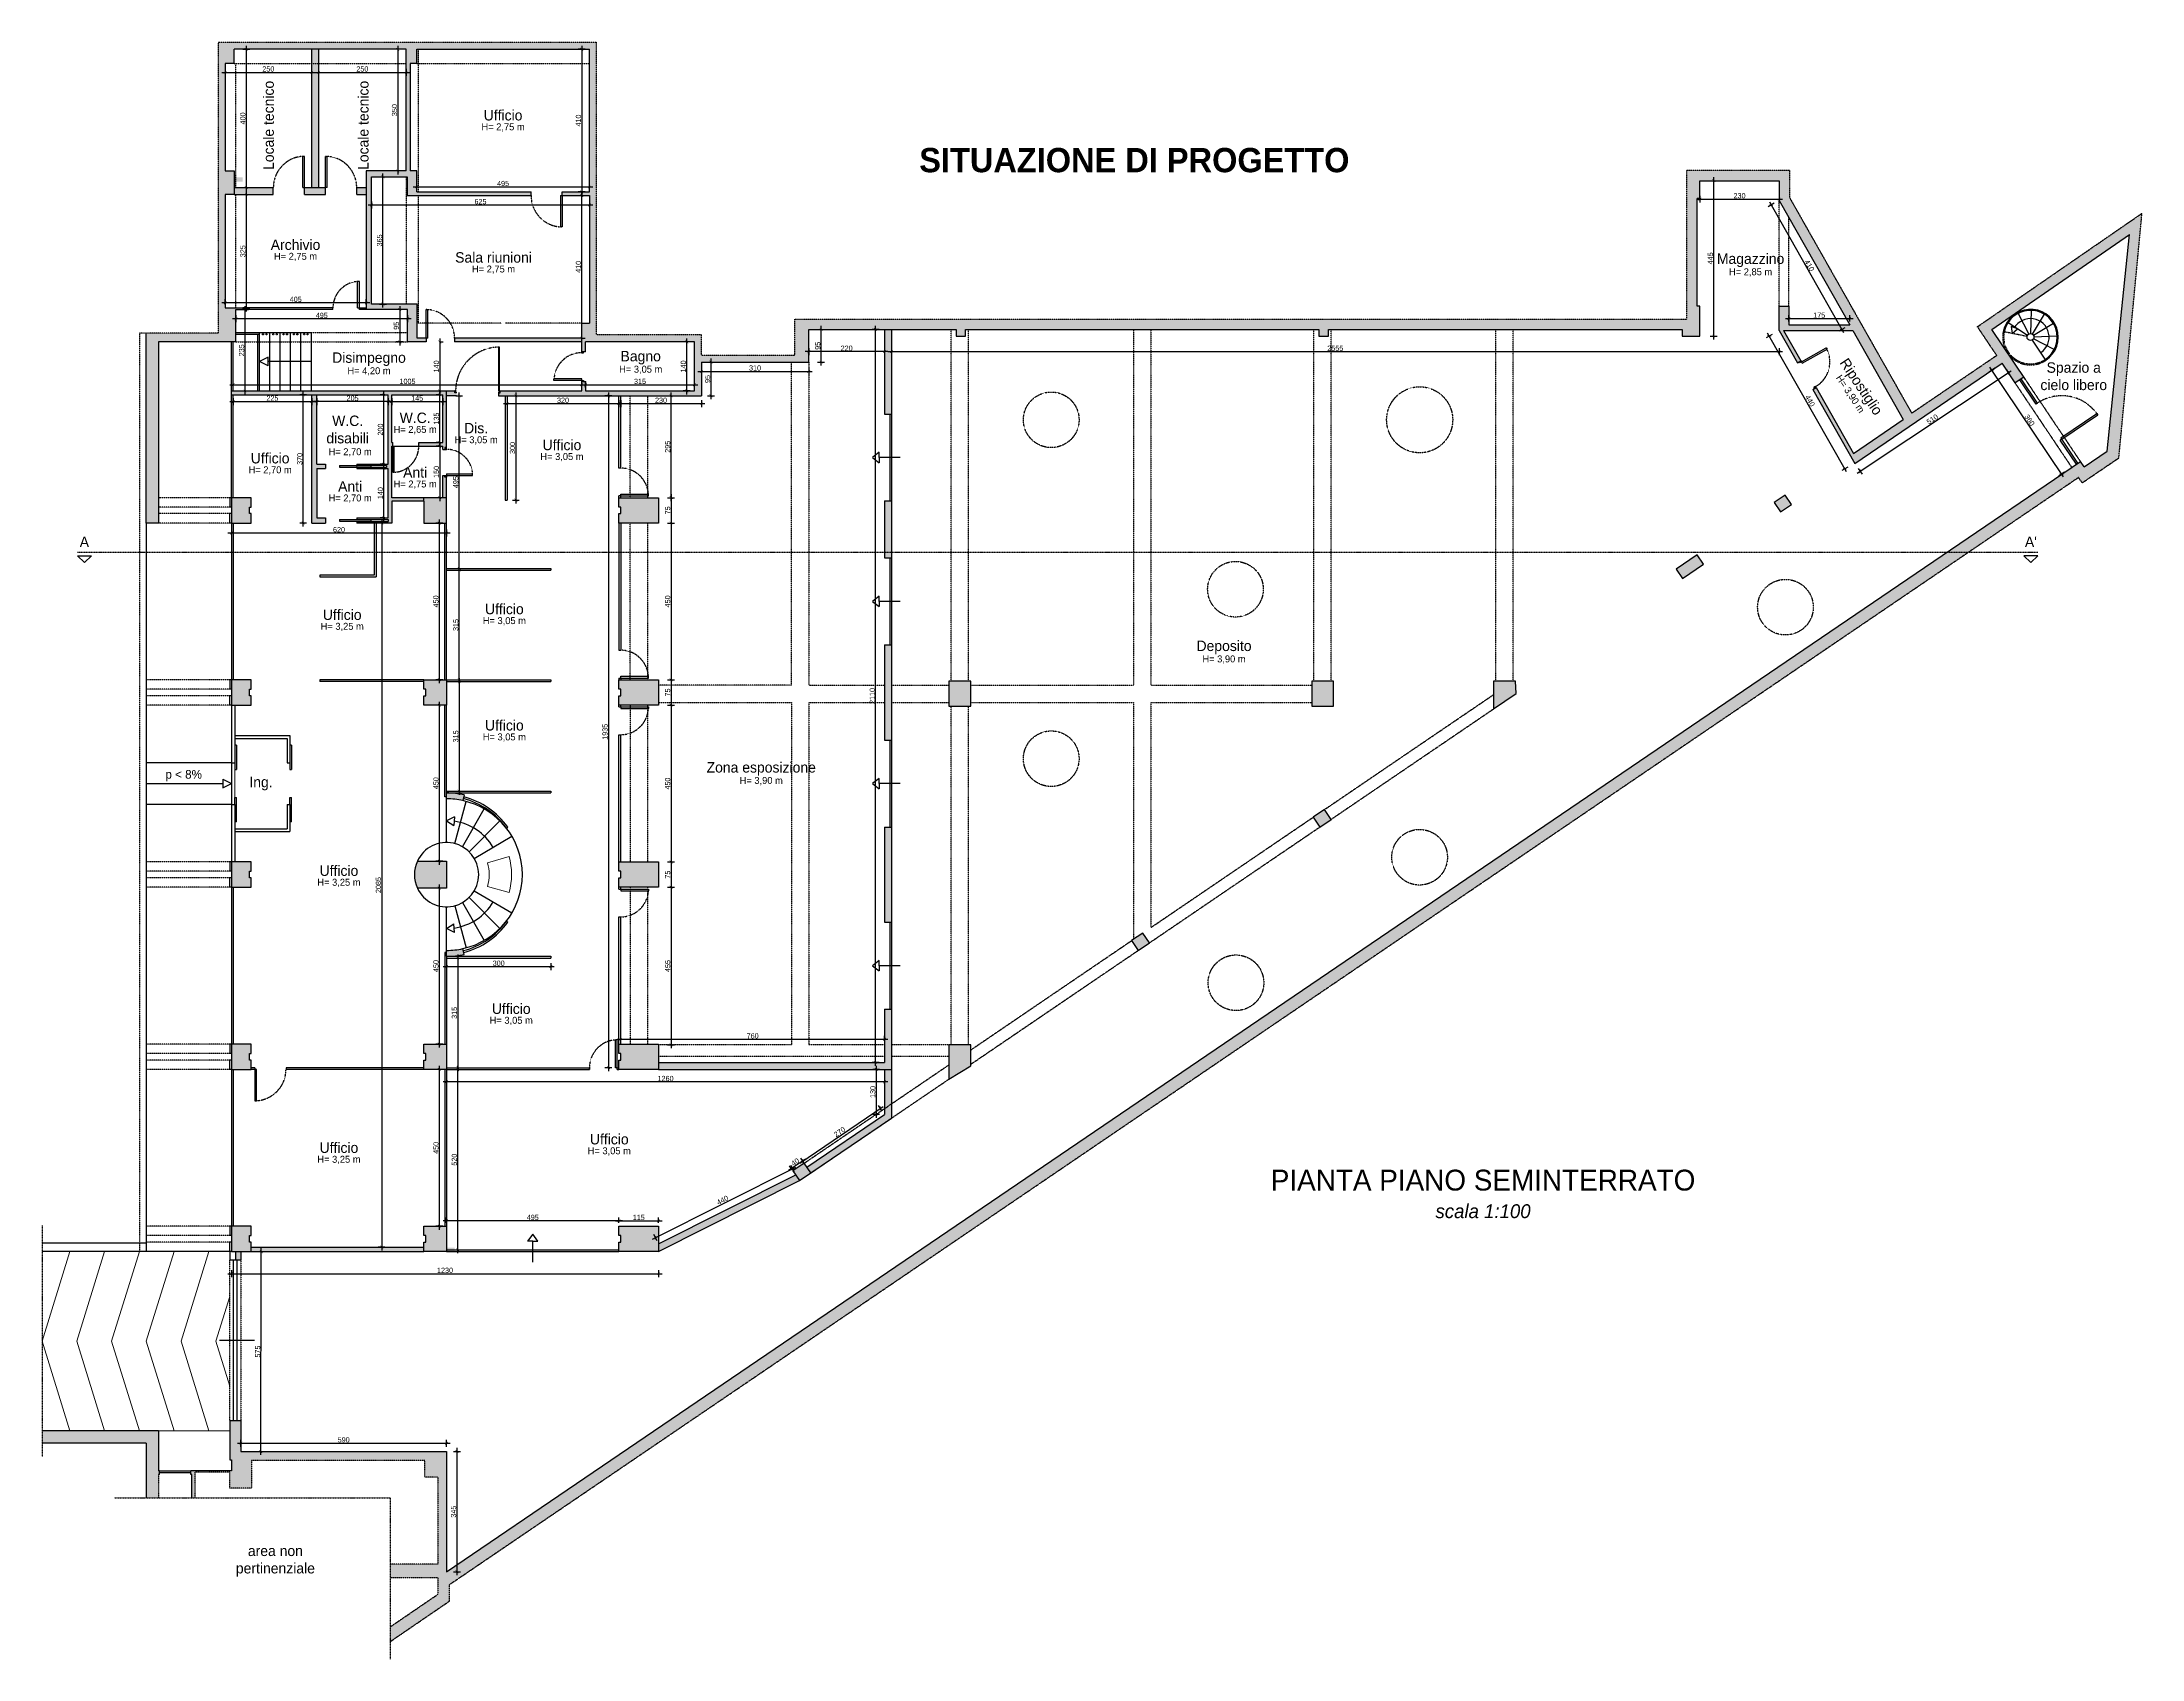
# Model space of a CAD drawing. Header units: millimetres. Extents: x 515 to 43442, y -1882 to 9936.
# Drawn here: x 515 to 6557, y 26 to 4678 of the extents above; entities that cross this region are included whole.
import ezdxf

# ---------------------------------------------------------------- set-up
doc = ezdxf.new("R2010")
doc.units = ezdxf.units.MM
doc.linetypes.add('35', pattern=[1.5, 0.5, -0.25, 0.5, -0.25])
doc.linetypes.add('DASHDOT2', pattern=[0.5, 0.25, -0.125, 0, -0.125])
doc.layers.get('Defpoints').update_dxf_attribs({"color": 31})
doc.layers.add('CAMP sez', color=7, linetype='Continuous', lineweight=15, true_color=0xbdbdbd)
doc.layers.add('PAV_EST', color=7, linetype='Continuous', lineweight=0, true_color=0xa8a8a8)
for name, color, linetype in [('INF', 8, 'Continuous'), ('Linee di sezione', 7, 'Continuous'), ('PROS', 9, 'Continuous'), ('Q_100_ESECUTIVO', 3, 'Continuous'), ('SEZ', 170, 'Continuous'), ('Testi', 7, 'Continuous'), ('VOLTE', 8, 'Continuous')]:
    doc.layers.add(name, color=color, linetype=linetype)
doc.styles.add('T_ESE_q100', font='bahnschrift.ttf', dxfattribs={"height": 15})
doc.dimstyles.new('Quote al 100 arrotondate', dxfattribs={"dimscale": 0, "dimtxt": 15, "dimasz": 8, "dimexe": 10, "dimexo": 10, "dimgap": 2, "dimtad": 1, "dimdec": 0, "dimrnd": 5, "dimzin": 0, "dimdsep": 46, "dimtxsty": 'T_ESE_q100', "dimblk": 'ARCHTICK', "dimcen": 0.09, "dimdle": 10, "dimadec": 0, "dimazin": 0, "dimtfac": 1, "dimtdec": 0, "dimtofl": 0, "dimtmove": 2, "dimatfit": 3, "dimldrblk": 'ARCHTICK', "dimfxl": 10, "dimfxlon": 1, "dimtolj": 1, "dimtzin": 0, "dimlwd": -1, "dimlwe": -1, "dimarcsym": 0})

# ---------------------------------------------------------------- blocks, each defined once
blk = doc.blocks.new('_ArchTick')
at = {"color": 0, "linetype": 'ByBlock', "const_width": 0.15}
blk.add_lwpolyline([(-0.5, -0.5), (0.5, 0.5)], dxfattribs=at)
blk = doc.blocks.new('*D27')
at = {"layer": 'Defpoints', "color": 0, "transparency": 16777216}
for p in [(2089.9, 4657.4), (2067.8, 4247.4), (2089.9, 4247.4)]:
    blk.add_point(p, dxfattribs=at)
at = {"layer": 'Q_100_ESECUTIVO', "color": 0, "transparency": 16777216}
for p, q in [((2077.8, 4657.4), (2057.8, 4657.4)), ((2067.8, 4667.4), (2067.8, 4237.4)), ((2077.8, 4247.4), (2057.8, 4247.4))]:
    blk.add_line(p, q, dxfattribs=at)
at = {"layer": 'Q_100_ESECUTIVO', "color": 0, "transparency": 16777216, "xscale": 8, "yscale": 8, "zscale": 8}
for p, rotation in [((2067.8, 4657.4), 90), ((2067.8, 4247.4), 270)]:
    blk.add_blockref('_ArchTick', p, dxfattribs=dict(at, rotation=rotation))
at = {"layer": 'Q_100_ESECUTIVO', "color": 0, "transparency": 16777216, "insert": (2058.2, 4452.4), "char_height": 15, "attachment_point": 5, "rotation": 90, "style": 'T_ESE_q100'}
blk.add_mtext('\\A1;410', dxfattribs=at)
blk = doc.blocks.new('*D28')
at = {"layer": 'Defpoints', "color": 0, "transparency": 16777216}
for p in [(1041.9, 3928.3), (1041.9, 3913.4), (1447.9, 3913.4)]:
    blk.add_point(p, dxfattribs=at)
at = {"layer": 'Q_100_ESECUTIVO', "color": 0, "transparency": 16777216}
for p, q in [((1457.9, 3928.3), (1031.9, 3928.3)), ((1041.9, 3923.4), (1041.9, 3938.3)), ((1447.9, 3923.4), (1447.9, 3938.3))]:
    blk.add_line(p, q, dxfattribs=at)
at = {"layer": 'Q_100_ESECUTIVO', "color": 0, "transparency": 16777216, "xscale": 8, "yscale": 8, "zscale": 8, "rotation": 180}
blk.add_blockref('_ArchTick', (1041.9, 3928.3), dxfattribs=at)
at = {"layer": 'Q_100_ESECUTIVO', "color": 0, "transparency": 16777216, "xscale": 8, "yscale": 8, "zscale": 8}
blk.add_blockref('_ArchTick', (1447.9, 3928.3), dxfattribs=at)
at = {"layer": 'Q_100_ESECUTIVO', "color": 0, "transparency": 16777216, "insert": (1244.9, 3937.9), "char_height": 15, "attachment_point": 5, "style": 'T_ESE_q100'}
blk.add_mtext('\\A1;405', dxfattribs=at)
blk = doc.blocks.new('*D19')
at = {"layer": 'Defpoints', "color": 0, "transparency": 16777216}
for p in [(1562.9, 4657.4), (1538.8, 4307.4), (1562.9, 4307.4)]:
    blk.add_point(p, dxfattribs=at)
at = {"layer": 'Q_100_ESECUTIVO', "color": 0, "transparency": 16777216}
for p, q in [((1548.8, 4657.4), (1528.8, 4657.4)), ((1538.8, 4667.4), (1538.8, 4297.4)), ((1548.8, 4307.4), (1528.8, 4307.4))]:
    blk.add_line(p, q, dxfattribs=at)
at = {"layer": 'Q_100_ESECUTIVO', "color": 0, "transparency": 16777216, "xscale": 8, "yscale": 8, "zscale": 8}
for p, rotation in [((1538.8, 4657.4), 90), ((1538.8, 4307.4), 270)]:
    blk.add_blockref('_ArchTick', p, dxfattribs=dict(at, rotation=rotation))
at = {"layer": 'Q_100_ESECUTIVO', "color": 0, "transparency": 16777216, "insert": (1529.1, 4482.4), "char_height": 15, "attachment_point": 5, "rotation": 90, "style": 'T_ESE_q100'}
blk.add_mtext('\\A1;350', dxfattribs=at)
blk = doc.blocks.new('*D29')
at = {"layer": 'Defpoints', "color": 0, "transparency": 16777216}
for p in [(1462.9, 4290.4), (2089.9, 4236.4), (2089.9, 4209.5)]:
    blk.add_point(p, dxfattribs=at)
at = {"layer": 'Q_100_ESECUTIVO', "color": 0, "transparency": 16777216}
for p, q in [((1452.9, 4209.5), (2099.9, 4209.5)), ((1462.9, 4219.5), (1462.9, 4199.5)), ((2089.9, 4219.5), (2089.9, 4199.5))]:
    blk.add_line(p, q, dxfattribs=at)
at = {"layer": 'Q_100_ESECUTIVO', "color": 0, "transparency": 16777216, "xscale": 8, "yscale": 8, "zscale": 8, "rotation": 180}
blk.add_blockref('_ArchTick', (1462.9, 4209.5), dxfattribs=at)
at = {"layer": 'Q_100_ESECUTIVO', "color": 0, "transparency": 16777216, "xscale": 8, "yscale": 8, "zscale": 8}
blk.add_blockref('_ArchTick', (2089.9, 4209.5), dxfattribs=at)
at = {"layer": 'Q_100_ESECUTIVO', "color": 0, "transparency": 16777216, "insert": (1776.4, 4219.1), "char_height": 15, "attachment_point": 5, "style": 'T_ESE_q100'}
blk.add_mtext('\\A1;625', dxfattribs=at)
blk = doc.blocks.new('*D30')
at = {"layer": 'Defpoints', "color": 0, "transparency": 16777216}
for p in [(1462.9, 4290.4), (1495.7, 4290.4), (1462.9, 3924.4)]:
    blk.add_point(p, dxfattribs=at)
at = {"layer": 'Q_100_ESECUTIVO', "color": 0, "transparency": 16777216}
for p, q in [((1485.7, 4290.4), (1505.7, 4290.4)), ((1495.7, 3914.4), (1495.7, 4300.4)), ((1485.7, 3924.4), (1505.7, 3924.4))]:
    blk.add_line(p, q, dxfattribs=at)
at = {"layer": 'Q_100_ESECUTIVO', "color": 0, "transparency": 16777216, "xscale": 8, "yscale": 8, "zscale": 8}
for p, rotation in [((1495.7, 4290.4), 90), ((1495.7, 3924.4), 270)]:
    blk.add_blockref('_ArchTick', p, dxfattribs=dict(at, rotation=rotation))
at = {"layer": 'Q_100_ESECUTIVO', "color": 0, "transparency": 16777216, "insert": (1486.1, 4107.4), "char_height": 15, "attachment_point": 5, "rotation": 90, "style": 'T_ESE_q100'}
blk.add_mtext('\\A1;365', dxfattribs=at)
blk = doc.blocks.new('*D31')
at = {"layer": 'Defpoints', "color": 0, "transparency": 16777216}
for p in [(1072.9, 3908.4), (1072.9, 3674.4), (1098.7, 3674.4)]:
    blk.add_point(p, dxfattribs=at)
at = {"layer": 'Q_100_ESECUTIVO', "color": 0, "transparency": 16777216}
for p, q in [((1088.7, 3908.4), (1108.7, 3908.4)), ((1098.7, 3918.4), (1098.7, 3664.4)), ((1088.7, 3674.4), (1108.7, 3674.4))]:
    blk.add_line(p, q, dxfattribs=at)
at = {"layer": 'Q_100_ESECUTIVO', "color": 0, "transparency": 16777216, "xscale": 8, "yscale": 8, "zscale": 8}
for p, rotation in [((1098.7, 3908.4), 90), ((1098.7, 3674.4), 270)]:
    blk.add_blockref('_ArchTick', p, dxfattribs=dict(at, rotation=rotation))
at = {"layer": 'Q_100_ESECUTIVO', "color": 0, "transparency": 16777216, "insert": (1089.1, 3791.4), "char_height": 15, "attachment_point": 5, "rotation": 90, "style": 'T_ESE_q100'}
blk.add_mtext('\\A1;235', dxfattribs=at)
blk = doc.blocks.new('*D32')
at = {"layer": 'Defpoints', "color": 0, "transparency": 16777216}
for p in [(1072.9, 3908.4), (1072.9, 3882.1), (1566.9, 3908.4)]:
    blk.add_point(p, dxfattribs=at)
at = {"layer": 'Q_100_ESECUTIVO', "color": 0, "transparency": 16777216}
for p, q in [((1576.9, 3882.1), (1062.9, 3882.1)), ((1072.9, 3892.1), (1072.9, 3872.1)), ((1566.9, 3892.1), (1566.9, 3872.1))]:
    blk.add_line(p, q, dxfattribs=at)
at = {"layer": 'Q_100_ESECUTIVO', "color": 0, "transparency": 16777216, "xscale": 8, "yscale": 8, "zscale": 8, "rotation": 180}
blk.add_blockref('_ArchTick', (1072.9, 3882.1), dxfattribs=at)
at = {"layer": 'Q_100_ESECUTIVO', "color": 0, "transparency": 16777216, "xscale": 8, "yscale": 8, "zscale": 8}
blk.add_blockref('_ArchTick', (1566.9, 3882.1), dxfattribs=at)
at = {"layer": 'Q_100_ESECUTIVO', "color": 0, "transparency": 16777216, "insert": (1319.9, 3891.7), "char_height": 15, "attachment_point": 5, "style": 'T_ESE_q100'}
blk.add_mtext('\\A1;495', dxfattribs=at)
blk = doc.blocks.new('*D33')
at = {"layer": 'Defpoints', "color": 0, "transparency": 16777216}
for p in [(1566.9, 3908.4), (1544.2, 3815.4), (1566.9, 3815.4)]:
    blk.add_point(p, dxfattribs=at)
at = {"layer": 'Q_100_ESECUTIVO', "color": 0, "transparency": 16777216}
for p, q in [((1554.2, 3908.4), (1534.2, 3908.4)), ((1544.2, 3918.4), (1544.2, 3805.4)), ((1554.2, 3815.4), (1534.2, 3815.4))]:
    blk.add_line(p, q, dxfattribs=at)
at = {"layer": 'Q_100_ESECUTIVO', "color": 0, "transparency": 16777216, "xscale": 8, "yscale": 8, "zscale": 8}
for p, rotation in [((1544.2, 3908.4), 90), ((1544.2, 3815.4), 270)]:
    blk.add_blockref('_ArchTick', p, dxfattribs=dict(at, rotation=rotation))
at = {"layer": 'Q_100_ESECUTIVO', "color": 0, "transparency": 16777216, "insert": (1534.6, 3861.9), "char_height": 15, "attachment_point": 5, "rotation": 90, "style": 'T_ESE_q100'}
blk.add_mtext('\\A1;95', dxfattribs=at)
blk = doc.blocks.new('*D20')
at = {"layer": 'Defpoints', "color": 0, "transparency": 16777216}
for p in [(1659.3, 3815.4), (1619.9, 3674.4), (1659.3, 3674.4)]:
    blk.add_point(p, dxfattribs=at)
at = {"layer": 'Q_100_ESECUTIVO', "color": 0, "transparency": 16777216}
for p, q in [((1659.3, 3825.4), (1659.3, 3664.4)), ((1659.3, 3815.4), (1669.3, 3815.4)), ((1649.3, 3674.4), (1669.3, 3674.4))]:
    blk.add_line(p, q, dxfattribs=at)
at = {"layer": 'Q_100_ESECUTIVO', "color": 0, "transparency": 16777216, "xscale": 8, "yscale": 8, "zscale": 8}
for p, rotation in [((1659.3, 3815.4), 90), ((1659.3, 3674.4), 270)]:
    blk.add_blockref('_ArchTick', p, dxfattribs=dict(at, rotation=rotation))
at = {"layer": 'Q_100_ESECUTIVO', "color": 0, "transparency": 16777216, "insert": (1649.6, 3744.9), "char_height": 15, "attachment_point": 5, "rotation": 90, "style": 'T_ESE_q100'}
blk.add_mtext('\\A1;140', dxfattribs=at)
blk = doc.blocks.new('*D34')
at = {"layer": 'Defpoints', "color": 0, "transparency": 16777216}
for p in [(2067.9, 3692.2), (1064.9, 3674.4), (2067.9, 3674.4)]:
    blk.add_point(p, dxfattribs=at)
at = {"layer": 'Q_100_ESECUTIVO', "color": 0, "transparency": 16777216}
for p, q in [((1054.9, 3692.2), (2077.9, 3692.2)), ((1064.9, 3684.4), (1064.9, 3702.2)), ((2067.9, 3684.4), (2067.9, 3702.2))]:
    blk.add_line(p, q, dxfattribs=at)
at = {"layer": 'Q_100_ESECUTIVO', "color": 0, "transparency": 16777216, "xscale": 8, "yscale": 8, "zscale": 8, "rotation": 180}
blk.add_blockref('_ArchTick', (1064.9, 3692.2), dxfattribs=at)
at = {"layer": 'Q_100_ESECUTIVO', "color": 0, "transparency": 16777216, "xscale": 8, "yscale": 8, "zscale": 8}
blk.add_blockref('_ArchTick', (2067.9, 3692.2), dxfattribs=at)
at = {"layer": 'Q_100_ESECUTIVO', "color": 0, "transparency": 16777216, "insert": (1566.4, 3701.9), "char_height": 15, "attachment_point": 5, "style": 'T_ESE_q100'}
blk.add_mtext('\\A1;1005', dxfattribs=at)
blk = doc.blocks.new('*D35')
at = {"layer": 'Defpoints', "color": 0, "transparency": 16777216}
for p in [(2391.9, 3692.2), (2078.9, 3674.4), (2391.9, 3674.4)]:
    blk.add_point(p, dxfattribs=at)
at = {"layer": 'Q_100_ESECUTIVO', "color": 0, "transparency": 16777216}
for p, q in [((2068.9, 3692.2), (2401.9, 3692.2)), ((2078.9, 3684.4), (2078.9, 3702.2)), ((2391.9, 3684.4), (2391.9, 3702.2))]:
    blk.add_line(p, q, dxfattribs=at)
at = {"layer": 'Q_100_ESECUTIVO', "color": 0, "transparency": 16777216, "xscale": 8, "yscale": 8, "zscale": 8, "rotation": 180}
blk.add_blockref('_ArchTick', (2078.9, 3692.2), dxfattribs=at)
at = {"layer": 'Q_100_ESECUTIVO', "color": 0, "transparency": 16777216, "xscale": 8, "yscale": 8, "zscale": 8}
blk.add_blockref('_ArchTick', (2391.9, 3692.2), dxfattribs=at)
at = {"layer": 'Q_100_ESECUTIVO', "color": 0, "transparency": 16777216, "insert": (2235.4, 3701.8), "char_height": 15, "attachment_point": 5, "style": 'T_ESE_q100'}
blk.add_mtext('\\A1;315', dxfattribs=at)
blk = doc.blocks.new('*D36')
at = {"layer": 'Defpoints', "color": 0, "transparency": 16777216}
for p in [(2369.8, 3815.4), (2391.9, 3815.4), (2391.9, 3674.4)]:
    blk.add_point(p, dxfattribs=at)
at = {"layer": 'Q_100_ESECUTIVO', "color": 0, "transparency": 16777216}
for p, q in [((2379.8, 3815.4), (2359.8, 3815.4)), ((2369.8, 3664.4), (2369.8, 3825.4)), ((2379.8, 3674.4), (2359.8, 3674.4))]:
    blk.add_line(p, q, dxfattribs=at)
at = {"layer": 'Q_100_ESECUTIVO', "color": 0, "transparency": 16777216, "xscale": 8, "yscale": 8, "zscale": 8}
for p, rotation in [((2369.8, 3815.4), 90), ((2369.8, 3674.4), 270)]:
    blk.add_blockref('_ArchTick', p, dxfattribs=dict(at, rotation=rotation))
at = {"layer": 'Q_100_ESECUTIVO', "color": 0, "transparency": 16777216, "insert": (2360.2, 3744.9), "char_height": 15, "attachment_point": 5, "rotation": 90, "style": 'T_ESE_q100'}
blk.add_mtext('\\A1;140', dxfattribs=at)
blk = doc.blocks.new('*D37')
at = {"layer": 'Defpoints', "color": 0, "transparency": 16777216}
for p in [(1659.3, 3663.4), (1667.9, 3663.4), (1667.9, 3526.4)]:
    blk.add_point(p, dxfattribs=at)
at = {"layer": 'Q_100_ESECUTIVO', "color": 0, "transparency": 16777216}
for p, q in [((1659.3, 3663.4), (1649.3, 3663.4)), ((1659.3, 3516.4), (1659.3, 3673.4)), ((1659.3, 3526.4), (1649.3, 3526.4))]:
    blk.add_line(p, q, dxfattribs=at)
at = {"layer": 'Q_100_ESECUTIVO', "color": 0, "transparency": 16777216, "xscale": 8, "yscale": 8, "zscale": 8}
for p, rotation in [((1659.3, 3663.4), 90), ((1659.3, 3526.4), 270)]:
    blk.add_blockref('_ArchTick', p, dxfattribs=dict(at, rotation=rotation))
at = {"layer": 'Q_100_ESECUTIVO', "color": 0, "transparency": 16777216, "insert": (1649.7, 3594.9), "char_height": 15, "attachment_point": 5, "rotation": 90, "style": 'T_ESE_q100'}
blk.add_mtext('\\A1;135', dxfattribs=at)
blk = doc.blocks.new('*D38')
at = {"layer": 'Defpoints', "color": 0, "transparency": 16777216}
for p in [(1520.9, 3663.4), (1667.9, 3663.4), (1667.9, 3643.9)]:
    blk.add_point(p, dxfattribs=at)
at = {"layer": 'Q_100_ESECUTIVO', "color": 0, "transparency": 16777216}
for p, q in [((1510.9, 3643.9), (1677.9, 3643.9)), ((1520.9, 3653.4), (1520.9, 3633.9)), ((1667.9, 3653.4), (1667.9, 3633.9))]:
    blk.add_line(p, q, dxfattribs=at)
at = {"layer": 'Q_100_ESECUTIVO', "color": 0, "transparency": 16777216, "xscale": 8, "yscale": 8, "zscale": 8, "rotation": 180}
blk.add_blockref('_ArchTick', (1520.9, 3643.9), dxfattribs=at)
at = {"layer": 'Q_100_ESECUTIVO', "color": 0, "transparency": 16777216, "xscale": 8, "yscale": 8, "zscale": 8}
blk.add_blockref('_ArchTick', (1667.9, 3643.9), dxfattribs=at)
at = {"layer": 'Q_100_ESECUTIVO', "color": 0, "transparency": 16777216, "insert": (1594.4, 3653.5), "char_height": 15, "attachment_point": 5, "style": 'T_ESE_q100'}
blk.add_mtext('\\A1;145', dxfattribs=at)
blk = doc.blocks.new('*D39')
at = {"layer": 'Defpoints', "color": 0, "transparency": 16777216}
for p in [(1667.9, 3515.4), (1659.3, 3367.4), (1667.9, 3367.4)]:
    blk.add_point(p, dxfattribs=at)
at = {"layer": 'Q_100_ESECUTIVO', "color": 0, "transparency": 16777216}
for p, q in [((1659.3, 3515.4), (1649.3, 3515.4)), ((1659.3, 3525.4), (1659.3, 3357.4)), ((1659.3, 3367.4), (1649.3, 3367.4))]:
    blk.add_line(p, q, dxfattribs=at)
at = {"layer": 'Q_100_ESECUTIVO', "color": 0, "transparency": 16777216, "xscale": 8, "yscale": 8, "zscale": 8}
for p, rotation in [((1659.3, 3515.4), 90), ((1659.3, 3367.4), 270)]:
    blk.add_blockref('_ArchTick', p, dxfattribs=dict(at, rotation=rotation))
at = {"layer": 'Q_100_ESECUTIVO', "color": 0, "transparency": 16777216, "insert": (1649.6, 3441.4), "char_height": 15, "attachment_point": 5, "rotation": 90, "style": 'T_ESE_q100'}
blk.add_mtext('\\A1;150', dxfattribs=at)
blk = doc.blocks.new('*D40')
at = {"layer": 'Defpoints', "color": 0, "transparency": 16777216}
for p in [(1059.9, 3294.4), (1059.9, 3265.5), (1678.9, 3294.4)]:
    blk.add_point(p, dxfattribs=at)
at = {"layer": 'Q_100_ESECUTIVO', "color": 0, "transparency": 16777216}
for p, q in [((1688.9, 3265.5), (1049.9, 3265.5)), ((1059.9, 3275.5), (1059.9, 3255.5)), ((1678.9, 3275.5), (1678.9, 3255.5))]:
    blk.add_line(p, q, dxfattribs=at)
at = {"layer": 'Q_100_ESECUTIVO', "color": 0, "transparency": 16777216, "xscale": 8, "yscale": 8, "zscale": 8, "rotation": 180}
blk.add_blockref('_ArchTick', (1059.9, 3265.5), dxfattribs=at)
at = {"layer": 'Q_100_ESECUTIVO', "color": 0, "transparency": 16777216, "xscale": 8, "yscale": 8, "zscale": 8}
blk.add_blockref('_ArchTick', (1678.9, 3265.5), dxfattribs=at)
at = {"layer": 'Q_100_ESECUTIVO', "color": 0, "transparency": 16777216, "insert": (1369.4, 3275.2), "char_height": 15, "attachment_point": 5, "style": 'T_ESE_q100'}
blk.add_mtext('\\A1;620', dxfattribs=at)
blk = doc.blocks.new('*D41')
at = {"layer": 'Defpoints', "color": 0, "transparency": 16777216}
for p in [(1678.9, 3294.4), (1657.9, 2843.4), (1678.9, 2843.4)]:
    blk.add_point(p, dxfattribs=at)
at = {"layer": 'Q_100_ESECUTIVO', "color": 0, "transparency": 16777216}
for p, q in [((1667.9, 3294.4), (1647.9, 3294.4)), ((1657.9, 3304.4), (1657.9, 2833.4)), ((1667.9, 2843.4), (1647.9, 2843.4))]:
    blk.add_line(p, q, dxfattribs=at)
at = {"layer": 'Q_100_ESECUTIVO', "color": 0, "transparency": 16777216, "xscale": 8, "yscale": 8, "zscale": 8}
for p, rotation in [((1657.9, 3294.4), 90), ((1657.9, 2843.4), 270)]:
    blk.add_blockref('_ArchTick', p, dxfattribs=dict(at, rotation=rotation))
at = {"layer": 'Q_100_ESECUTIVO', "color": 0, "transparency": 16777216, "insert": (1648.2, 3068.9), "char_height": 15, "attachment_point": 5, "rotation": 90, "style": 'T_ESE_q100'}
blk.add_mtext('\\A1;450', dxfattribs=at)
blk = doc.blocks.new('*D42')
at = {"layer": 'Defpoints', "color": 0, "transparency": 16777216}
for p in [(1678.9, 2770.4), (1657.9, 2321.4), (1678.9, 2321.4)]:
    blk.add_point(p, dxfattribs=at)
at = {"layer": 'Q_100_ESECUTIVO', "color": 0, "transparency": 16777216}
for p, q in [((1657.9, 2780.4), (1657.9, 2311.4)), ((1667.9, 2770.4), (1647.9, 2770.4)), ((1667.9, 2321.4), (1647.9, 2321.4))]:
    blk.add_line(p, q, dxfattribs=at)
at = {"layer": 'Q_100_ESECUTIVO', "color": 0, "transparency": 16777216, "xscale": 8, "yscale": 8, "zscale": 8}
for p, rotation in [((1657.9, 2770.4), 90), ((1657.9, 2321.4), 270)]:
    blk.add_blockref('_ArchTick', p, dxfattribs=dict(at, rotation=rotation))
at = {"layer": 'Q_100_ESECUTIVO', "color": 0, "transparency": 16777216, "insert": (1648.2, 2545.9), "char_height": 15, "attachment_point": 5, "rotation": 90, "style": 'T_ESE_q100'}
blk.add_mtext('\\A1;450', dxfattribs=at)
blk = doc.blocks.new('*D43')
at = {"layer": 'Defpoints', "color": 0, "transparency": 16777216}
for p in [(1678.9, 2244.4), (1657.9, 1795.4), (1678.9, 1795.4)]:
    blk.add_point(p, dxfattribs=at)
at = {"layer": 'Q_100_ESECUTIVO', "color": 0, "transparency": 16777216}
for p, q in [((1667.9, 2244.4), (1647.9, 2244.4)), ((1657.9, 2254.4), (1657.9, 1785.4)), ((1667.9, 1795.4), (1647.9, 1795.4))]:
    blk.add_line(p, q, dxfattribs=at)
at = {"layer": 'Q_100_ESECUTIVO', "color": 0, "transparency": 16777216, "xscale": 8, "yscale": 8, "zscale": 8}
for p, rotation in [((1657.9, 2244.4), 90), ((1657.9, 1795.4), 270)]:
    blk.add_blockref('_ArchTick', p, dxfattribs=dict(at, rotation=rotation))
at = {"layer": 'Q_100_ESECUTIVO', "color": 0, "transparency": 16777216, "insert": (1648.2, 2019.9), "char_height": 15, "attachment_point": 5, "rotation": 90, "style": 'T_ESE_q100'}
blk.add_mtext('\\A1;450', dxfattribs=at)
blk = doc.blocks.new('*D44')
at = {"layer": 'Defpoints', "color": 0, "transparency": 16777216}
for p in [(1678.9, 1722.4), (1657.9, 1271.4), (1678.9, 1271.4)]:
    blk.add_point(p, dxfattribs=at)
at = {"layer": 'Q_100_ESECUTIVO', "color": 0, "transparency": 16777216}
for p, q in [((1667.9, 1722.4), (1647.9, 1722.4)), ((1657.9, 1732.4), (1657.9, 1261.4)), ((1667.9, 1271.4), (1647.9, 1271.4))]:
    blk.add_line(p, q, dxfattribs=at)
at = {"layer": 'Q_100_ESECUTIVO', "color": 0, "transparency": 16777216, "xscale": 8, "yscale": 8, "zscale": 8}
for p, rotation in [((1657.9, 1722.4), 90), ((1657.9, 1271.4), 270)]:
    blk.add_blockref('_ArchTick', p, dxfattribs=dict(at, rotation=rotation))
at = {"layer": 'Q_100_ESECUTIVO', "color": 0, "transparency": 16777216, "insert": (1648.2, 1496.9), "char_height": 15, "attachment_point": 5, "rotation": 90, "style": 'T_ESE_q100'}
blk.add_mtext('\\A1;450', dxfattribs=at)
blk = doc.blocks.new('*D45')
at = {"layer": 'Defpoints', "color": 0, "transparency": 16777216}
for p in [(1510.9, 3294.4), (1492.4, 1211.4), (1510.9, 1211.4)]:
    blk.add_point(p, dxfattribs=at)
at = {"layer": 'Q_100_ESECUTIVO', "color": 0, "transparency": 16777216}
for p, q in [((1500.9, 3294.4), (1482.4, 3294.4)), ((1492.4, 3304.4), (1492.4, 1201.4)), ((1500.9, 1211.4), (1482.4, 1211.4))]:
    blk.add_line(p, q, dxfattribs=at)
at = {"layer": 'Q_100_ESECUTIVO', "color": 0, "transparency": 16777216, "xscale": 8, "yscale": 8, "zscale": 8}
for p, rotation in [((1492.4, 3294.4), 90), ((1492.4, 1211.4), 270)]:
    blk.add_blockref('_ArchTick', p, dxfattribs=dict(at, rotation=rotation))
at = {"layer": 'Q_100_ESECUTIVO', "color": 0, "transparency": 16777216, "insert": (1482.7, 2252.9), "char_height": 15, "attachment_point": 5, "rotation": 90, "style": 'T_ESE_q100'}
blk.add_mtext('\\A1;2085', dxfattribs=at)
blk = doc.blocks.new('*D46')
at = {"layer": 'Defpoints', "color": 0, "transparency": 16777216}
for p in [(1088.4, 1198.4), (1145.7, 1198.2), (1086.9, 623.4)]:
    blk.add_point(p, dxfattribs=at)
at = {"layer": 'Q_100_ESECUTIVO', "color": 0, "transparency": 16777216}
for p, q in [((1135.7, 1198.2), (1155.7, 1198.2)), ((1144.2, 613.2), (1145.8, 1208.2)), ((1134.2, 623.2), (1154.2, 623.2))]:
    blk.add_line(p, q, dxfattribs=at)
at = {"layer": 'Q_100_ESECUTIVO', "color": 0, "transparency": 16777216, "xscale": 8, "yscale": 8, "zscale": 8}
for p, rotation in [((1145.7, 1198.2), 89.85053308815108), ((1144.2, 623.2), 269.8505330881511)]:
    blk.add_blockref('_ArchTick', p, dxfattribs=dict(at, rotation=rotation))
at = {"layer": 'Q_100_ESECUTIVO', "color": 0, "transparency": 16777216, "insert": (1135.4, 910.7), "char_height": 15, "attachment_point": 5, "rotation": 89.85053, "style": 'T_ESE_q100'}
blk.add_mtext('\\A1;575', dxfattribs=at)
blk = doc.blocks.new('*D47')
at = {"layer": 'Defpoints', "color": 0, "transparency": 16777216}
for p in [(1086.9, 623.4), (1678.9, 647.1), (1678.9, 623.4)]:
    blk.add_point(p, dxfattribs=at)
at = {"layer": 'Q_100_ESECUTIVO', "color": 0, "transparency": 16777216}
for p, q in [((1076.9, 647.1), (1688.9, 647.1)), ((1086.9, 637.1), (1086.9, 657.1)), ((1678.9, 637.1), (1678.9, 657.1))]:
    blk.add_line(p, q, dxfattribs=at)
at = {"layer": 'Q_100_ESECUTIVO', "color": 0, "transparency": 16777216, "xscale": 8, "yscale": 8, "zscale": 8, "rotation": 180}
blk.add_blockref('_ArchTick', (1086.9, 647.1), dxfattribs=at)
at = {"layer": 'Q_100_ESECUTIVO', "color": 0, "transparency": 16777216, "xscale": 8, "yscale": 8, "zscale": 8}
blk.add_blockref('_ArchTick', (1678.9, 647.1), dxfattribs=at)
at = {"layer": 'Q_100_ESECUTIVO', "color": 0, "transparency": 16777216, "insert": (1382.9, 656.8), "char_height": 15, "attachment_point": 5, "style": 'T_ESE_q100'}
blk.add_mtext('\\A1;590', dxfattribs=at)
blk = doc.blocks.new('*D48')
at = {"layer": 'Defpoints', "color": 0, "transparency": 16777216}
for p in [(6154.1, 3753.9), (6125.1, 3734.3), (6354.8, 3454.9)]:
    blk.add_point(p, dxfattribs=at)
at = {"layer": 'Q_100_ESECUTIVO', "color": 0, "transparency": 16777216}
for p, q in [((6133.4, 3739.9), (6116.8, 3728.8)), ((6331.2, 3427.1), (6119.5, 3742.7)), ((6334, 3441), (6317.4, 3429.8))]:
    blk.add_line(p, q, dxfattribs=at)
at = {"layer": 'Q_100_ESECUTIVO', "color": 0, "transparency": 16777216, "xscale": 8, "yscale": 8, "zscale": 8}
for p, rotation in [((6125.1, 3734.3), 123.8648941300205), ((6325.7, 3435.4), 303.8648941300204)]:
    blk.add_blockref('_ArchTick', p, dxfattribs=dict(at, rotation=rotation))
at = {"layer": 'Q_100_ESECUTIVO', "color": 0, "transparency": 16777216, "insert": (6233.4, 3590.3), "char_height": 15, "attachment_point": 5, "rotation": 303.86489, "style": 'T_ESE_q100'}
blk.add_mtext('\\A1;360', dxfattribs=at)
blk = doc.blocks.new('*D21')
at = {"layer": 'Defpoints', "color": 0, "transparency": 16777216}
for p in [(6157.3, 3749.2), (6172.4, 3726.5), (5730.7, 3466.1)]:
    blk.add_point(p, dxfattribs=at)
at = {"layer": 'Q_100_ESECUTIVO', "color": 0, "transparency": 16777216}
for p, q in [((5737.4, 3437.8), (6180.7, 3732)), ((6166.8, 3734.8), (6177.9, 3718.1)), ((5740.3, 3451.7), (5751.3, 3435))]:
    blk.add_line(p, q, dxfattribs=at)
at = {"layer": 'Q_100_ESECUTIVO', "color": 0, "transparency": 16777216, "xscale": 8, "yscale": 8, "zscale": 8}
for p, rotation in [((6172.4, 3726.5), 33.57348692198662), ((5745.8, 3443.3), 213.5734869219866)]:
    blk.add_blockref('_ArchTick', p, dxfattribs=dict(at, rotation=rotation))
at = {"layer": 'Q_100_ESECUTIVO', "color": 0, "transparency": 16777216, "insert": (5953.7, 3593), "char_height": 15, "attachment_point": 5, "rotation": 33.57349, "style": 'T_ESE_q100'}
blk.add_mtext('\\A1;510', dxfattribs=at)
blk = doc.blocks.new('*D49')
at = {"layer": 'Defpoints', "color": 0, "transparency": 16777216}
for p in [(5484.5, 3832.2), (5512.9, 3848.4), (5730.3, 3466.8)]:
    blk.add_point(p, dxfattribs=at)
at = {"layer": 'Q_100_ESECUTIVO', "color": 0, "transparency": 16777216}
for p, q in [((5493.2, 3837.2), (5475.8, 3827.3)), ((5706.9, 3441.9), (5479.6, 3840.9)), ((5710.7, 3455.6), (5693.3, 3445.7))]:
    blk.add_line(p, q, dxfattribs=at)
at = {"layer": 'Q_100_ESECUTIVO', "color": 0, "transparency": 16777216, "xscale": 8, "yscale": 8, "zscale": 8}
for p, rotation in [((5484.5, 3832.2), 119.6758918305688), ((5702, 3450.6), 299.6758918305688)]:
    blk.add_blockref('_ArchTick', p, dxfattribs=dict(at, rotation=rotation))
at = {"layer": 'Q_100_ESECUTIVO', "color": 0, "transparency": 16777216, "insert": (5601.7, 3646.2), "char_height": 15, "attachment_point": 5, "rotation": 299.67589, "style": 'T_ESE_q100'}
blk.add_mtext('\\A1;440', dxfattribs=at)
blk = doc.blocks.new('*D50')
at = {"layer": 'Defpoints', "color": 0, "transparency": 16777216}
for p in [(5284.9, 4279.4), (5324.6, 4279.4), (5284.9, 3832.4)]:
    blk.add_point(p, dxfattribs=at)
at = {"layer": 'Q_100_ESECUTIVO', "color": 0, "transparency": 16777216}
for p, q in [((5314.6, 4279.4), (5334.6, 4279.4)), ((5324.6, 3822.4), (5324.6, 4289.4)), ((5314.6, 3832.4), (5334.6, 3832.4))]:
    blk.add_line(p, q, dxfattribs=at)
at = {"layer": 'Q_100_ESECUTIVO', "color": 0, "transparency": 16777216, "xscale": 8, "yscale": 8, "zscale": 8}
for p, rotation in [((5324.6, 4279.4), 90), ((5324.6, 3832.4), 270)]:
    blk.add_blockref('_ArchTick', p, dxfattribs=dict(at, rotation=rotation))
at = {"layer": 'Q_100_ESECUTIVO', "color": 0, "transparency": 16777216, "insert": (5315, 4055.9), "char_height": 15, "attachment_point": 5, "rotation": 90, "style": 'T_ESE_q100'}
blk.add_mtext('\\A1;445', dxfattribs=at)
blk = doc.blocks.new('*D51')
at = {"layer": 'Defpoints', "color": 0, "transparency": 16777216}
for p in [(5284.9, 4279.4), (5512.9, 4279.4), (5512.9, 4226.2)]:
    blk.add_point(p, dxfattribs=at)
at = {"layer": 'Q_100_ESECUTIVO', "color": 0, "transparency": 16777216}
for p, q in [((5284.9, 4236.2), (5284.9, 4216.2)), ((5512.9, 4236.2), (5512.9, 4216.2)), ((5274.9, 4226.2), (5522.9, 4226.2))]:
    blk.add_line(p, q, dxfattribs=at)
at = {"layer": 'Q_100_ESECUTIVO', "color": 0, "transparency": 16777216, "xscale": 8, "yscale": 8, "zscale": 8, "rotation": 180}
blk.add_blockref('_ArchTick', (5284.9, 4226.2), dxfattribs=at)
at = {"layer": 'Q_100_ESECUTIVO', "color": 0, "transparency": 16777216, "xscale": 8, "yscale": 8, "zscale": 8}
blk.add_blockref('_ArchTick', (5512.9, 4226.2), dxfattribs=at)
at = {"layer": 'Q_100_ESECUTIVO', "color": 0, "transparency": 16777216, "insert": (5398.9, 4235.9), "char_height": 15, "attachment_point": 5, "style": 'T_ESE_q100'}
blk.add_mtext('\\A1;230', dxfattribs=at)
blk = doc.blocks.new('*D52')
at = {"layer": 'Defpoints', "color": 0, "transparency": 16777216}
for p in [(5715.8, 3882.7), (5540.9, 3864.4), (5715.8, 3864.4)]:
    blk.add_point(p, dxfattribs=at)
at = {"layer": 'Q_100_ESECUTIVO', "color": 0, "transparency": 16777216}
for p, q in [((5530.9, 3882.7), (5725.8, 3882.7)), ((5540.9, 3874.4), (5540.9, 3892.7)), ((5715.8, 3874.4), (5715.8, 3892.7))]:
    blk.add_line(p, q, dxfattribs=at)
at = {"layer": 'Q_100_ESECUTIVO', "color": 0, "transparency": 16777216, "xscale": 8, "yscale": 8, "zscale": 8, "rotation": 180}
blk.add_blockref('_ArchTick', (5540.9, 3882.7), dxfattribs=at)
at = {"layer": 'Q_100_ESECUTIVO', "color": 0, "transparency": 16777216, "xscale": 8, "yscale": 8, "zscale": 8}
blk.add_blockref('_ArchTick', (5715.8, 3882.7), dxfattribs=at)
at = {"layer": 'Q_100_ESECUTIVO', "color": 0, "transparency": 16777216, "insert": (5628.3, 3892.3), "char_height": 15, "attachment_point": 5, "style": 'T_ESE_q100'}
blk.add_mtext('\\A1;175', dxfattribs=at)
blk = doc.blocks.new('*D53')
at = {"layer": 'Defpoints', "color": 0, "transparency": 16777216}
for p in [(5512.9, 4222.4), (5692.9, 3851.4), (5715.8, 3864.4)]:
    blk.add_point(p, dxfattribs=at)
at = {"layer": 'Q_100_ESECUTIVO', "color": 0, "transparency": 16777216}
for p, q in [((5498.7, 4214.3), (5481.3, 4204.4)), ((5485, 4218.1), (5697.9, 3842.7)), ((5701.6, 3856.3), (5684.2, 3846.4))]:
    blk.add_line(p, q, dxfattribs=at)
at = {"layer": 'Q_100_ESECUTIVO', "color": 0, "transparency": 16777216, "xscale": 8, "yscale": 8, "zscale": 8}
for p, rotation in [((5490, 4209.4), 119.5521224399989), ((5692.9, 3851.4), 299.5521224399989)]:
    blk.add_blockref('_ArchTick', p, dxfattribs=dict(at, rotation=rotation))
at = {"layer": 'Q_100_ESECUTIVO', "color": 0, "transparency": 16777216, "insert": (5599.9, 4035.1), "char_height": 15, "attachment_point": 5, "rotation": 299.55212, "style": 'T_ESE_q100'}
blk.add_mtext('\\A1;410', dxfattribs=at)
blk = doc.blocks.new('*D22')
at = {"layer": 'Defpoints', "color": 0, "transparency": 16777216}
for p in [(2958.9, 3851.4), (5512.9, 3851.4), (5512.9, 3787.5)]:
    blk.add_point(p, dxfattribs=at)
at = {"layer": 'Q_100_ESECUTIVO', "color": 0, "transparency": 16777216}
for p, q in [((2948.9, 3787.5), (5522.9, 3787.5)), ((2958.9, 3797.5), (2958.9, 3777.5)), ((5512.9, 3797.5), (5512.9, 3777.5))]:
    blk.add_line(p, q, dxfattribs=at)
at = {"layer": 'Q_100_ESECUTIVO', "color": 0, "transparency": 16777216, "xscale": 8, "yscale": 8, "zscale": 8, "rotation": 180}
blk.add_blockref('_ArchTick', (2958.9, 3787.5), dxfattribs=at)
at = {"layer": 'Q_100_ESECUTIVO', "color": 0, "transparency": 16777216, "xscale": 8, "yscale": 8, "zscale": 8}
blk.add_blockref('_ArchTick', (5512.9, 3787.5), dxfattribs=at)
at = {"layer": 'Q_100_ESECUTIVO', "color": 0, "transparency": 16777216, "insert": (4235.9, 3797.1), "char_height": 15, "attachment_point": 5, "style": 'T_ESE_q100'}
blk.add_mtext('\\A1;2555', dxfattribs=at)
blk = doc.blocks.new('*D23')
at = {"layer": 'Defpoints', "color": 0, "transparency": 16777216}
for p in [(1059.9, 1198.4), (2288.9, 1198.4), (2288.9, 1134.7)]:
    blk.add_point(p, dxfattribs=at)
at = {"layer": 'Q_100_ESECUTIVO', "color": 0, "transparency": 16777216}
for p, q in [((1049.9, 1134.7), (2298.9, 1134.7)), ((1059.9, 1144.7), (1059.9, 1124.7)), ((2288.9, 1144.7), (2288.9, 1124.7))]:
    blk.add_line(p, q, dxfattribs=at)
at = {"layer": 'Q_100_ESECUTIVO', "color": 0, "transparency": 16777216, "xscale": 8, "yscale": 8, "zscale": 8, "rotation": 180}
blk.add_blockref('_ArchTick', (1059.9, 1134.7), dxfattribs=at)
at = {"layer": 'Q_100_ESECUTIVO', "color": 0, "transparency": 16777216, "xscale": 8, "yscale": 8, "zscale": 8}
blk.add_blockref('_ArchTick', (2288.9, 1134.7), dxfattribs=at)
at = {"layer": 'Q_100_ESECUTIVO', "color": 0, "transparency": 16777216, "insert": (1674.4, 1144.4), "char_height": 15, "attachment_point": 5, "style": 'T_ESE_q100'}
blk.add_mtext('\\A1;1230', dxfattribs=at)
blk = doc.blocks.new('*D54')
at = {"layer": 'Defpoints', "color": 0, "transparency": 16777216}
for p in [(1678.9, 623.4), (1678.9, 277), (1708.7, 277)]:
    blk.add_point(p, dxfattribs=at)
at = {"layer": 'Q_100_ESECUTIVO', "color": 0, "transparency": 16777216}
for p, q in [((1698.7, 623.4), (1718.7, 623.4)), ((1708.7, 633.4), (1708.7, 267)), ((1698.7, 277), (1718.7, 277))]:
    blk.add_line(p, q, dxfattribs=at)
at = {"layer": 'Q_100_ESECUTIVO', "color": 0, "transparency": 16777216, "xscale": 8, "yscale": 8, "zscale": 8}
for p, rotation in [((1708.7, 623.4), 90), ((1708.7, 277), 270)]:
    blk.add_blockref('_ArchTick', p, dxfattribs=dict(at, rotation=rotation))
at = {"layer": 'Q_100_ESECUTIVO', "color": 0, "transparency": 16777216, "insert": (1699, 450.2), "char_height": 15, "attachment_point": 5, "rotation": 90, "style": 'T_ESE_q100'}
blk.add_mtext('\\A1;345', dxfattribs=at)
blk = doc.blocks.new('*D89')
at = {"layer": 'Defpoints', "color": 0, "transparency": 16777216}
for p in [(1305.9, 3663.4), (1305.9, 3643.9), (1510.9, 3663.4)]:
    blk.add_point(p, dxfattribs=at)
at = {"layer": 'Q_100_ESECUTIVO', "color": 0, "transparency": 16777216}
for p, q in [((1520.9, 3643.9), (1295.9, 3643.9)), ((1305.9, 3653.4), (1305.9, 3633.9)), ((1510.9, 3653.4), (1510.9, 3633.9))]:
    blk.add_line(p, q, dxfattribs=at)
at = {"layer": 'Q_100_ESECUTIVO', "color": 0, "transparency": 16777216, "xscale": 8, "yscale": 8, "zscale": 8, "rotation": 180}
blk.add_blockref('_ArchTick', (1305.9, 3643.9), dxfattribs=at)
at = {"layer": 'Q_100_ESECUTIVO', "color": 0, "transparency": 16777216, "xscale": 8, "yscale": 8, "zscale": 8}
blk.add_blockref('_ArchTick', (1510.9, 3643.9), dxfattribs=at)
at = {"layer": 'Q_100_ESECUTIVO', "color": 0, "transparency": 16777216, "insert": (1408.4, 3653.6), "char_height": 15, "attachment_point": 5, "style": 'T_ESE_q100'}
blk.add_mtext('\\A1;205', dxfattribs=at)
blk = doc.blocks.new('*D90')
at = {"layer": 'Defpoints', "color": 0, "transparency": 16777216}
for p in [(1498.2, 3663.4), (1510.9, 3663.4), (1510.9, 3463.4)]:
    blk.add_point(p, dxfattribs=at)
at = {"layer": 'Q_100_ESECUTIVO', "color": 0, "transparency": 16777216}
for p, q in [((1500.9, 3663.4), (1488.2, 3663.4)), ((1498.2, 3453.4), (1498.2, 3673.4)), ((1500.9, 3463.4), (1488.2, 3463.4))]:
    blk.add_line(p, q, dxfattribs=at)
at = {"layer": 'Q_100_ESECUTIVO', "color": 0, "transparency": 16777216, "xscale": 8, "yscale": 8, "zscale": 8}
for p, rotation in [((1498.2, 3663.4), 90), ((1498.2, 3463.4), 270)]:
    blk.add_blockref('_ArchTick', p, dxfattribs=dict(at, rotation=rotation))
at = {"layer": 'Q_100_ESECUTIVO', "color": 0, "transparency": 16777216, "insert": (1488.6, 3563.4), "char_height": 15, "attachment_point": 5, "rotation": 90, "style": 'T_ESE_q100'}
blk.add_mtext('\\A1;200', dxfattribs=at)
blk = doc.blocks.new('*D91')
at = {"layer": 'Defpoints', "color": 0, "transparency": 16777216}
for p in [(1498.2, 3451.4), (1510.9, 3451.4), (1510.9, 3309.4)]:
    blk.add_point(p, dxfattribs=at)
at = {"layer": 'Q_100_ESECUTIVO', "color": 0, "transparency": 16777216}
for p, q in [((1500.9, 3451.4), (1488.2, 3451.4)), ((1498.2, 3299.4), (1498.2, 3461.4)), ((1500.9, 3309.4), (1488.2, 3309.4))]:
    blk.add_line(p, q, dxfattribs=at)
at = {"layer": 'Q_100_ESECUTIVO', "color": 0, "transparency": 16777216, "xscale": 8, "yscale": 8, "zscale": 8}
for p, rotation in [((1498.2, 3451.4), 90), ((1498.2, 3309.4), 270)]:
    blk.add_blockref('_ArchTick', p, dxfattribs=dict(at, rotation=rotation))
at = {"layer": 'Q_100_ESECUTIVO', "color": 0, "transparency": 16777216, "insert": (1488.6, 3380.4), "char_height": 15, "attachment_point": 5, "rotation": 90, "style": 'T_ESE_q100'}
blk.add_mtext('\\A1;140', dxfattribs=at)
blk = doc.blocks.new('*D92')
at = {"layer": 'Defpoints', "color": 0, "transparency": 16777216}
for p in [(1592.9, 4247.4), (2089.9, 4261.5), (2089.9, 4247.4)]:
    blk.add_point(p, dxfattribs=at)
at = {"layer": 'Q_100_ESECUTIVO', "color": 0, "transparency": 16777216}
for p, q in [((1582.9, 4261.5), (2099.9, 4261.5)), ((1592.9, 4257.4), (1592.9, 4271.5)), ((2089.9, 4257.4), (2089.9, 4271.5))]:
    blk.add_line(p, q, dxfattribs=at)
at = {"layer": 'Q_100_ESECUTIVO', "color": 0, "transparency": 16777216, "xscale": 8, "yscale": 8, "zscale": 8, "rotation": 180}
blk.add_blockref('_ArchTick', (1592.9, 4261.5), dxfattribs=at)
at = {"layer": 'Q_100_ESECUTIVO', "color": 0, "transparency": 16777216, "xscale": 8, "yscale": 8, "zscale": 8}
blk.add_blockref('_ArchTick', (2089.9, 4261.5), dxfattribs=at)
at = {"layer": 'Q_100_ESECUTIVO', "color": 0, "transparency": 16777216, "insert": (1841.4, 4271.2), "char_height": 15, "attachment_point": 5, "style": 'T_ESE_q100'}
blk.add_mtext('\\A1;495', dxfattribs=at)
blk = doc.blocks.new('*D93')
at = {"layer": 'Defpoints', "color": 0, "transparency": 16777216}
for p in [(2067.9, 4236.4), (2067.9, 4236.4), (2067.9, 3826.4)]:
    blk.add_point(p, dxfattribs=at)
at = {"layer": 'Q_100_ESECUTIVO', "color": 0, "transparency": 16777216}
for p, q in [((2067.9, 3816.4), (2067.9, 4246.4)), ((2067.9, 4236.4), (2077.9, 4236.4)), ((2067.9, 3826.4), (2077.9, 3826.4))]:
    blk.add_line(p, q, dxfattribs=at)
at = {"layer": 'Q_100_ESECUTIVO', "color": 0, "transparency": 16777216, "xscale": 8, "yscale": 8, "zscale": 8}
for p, rotation in [((2067.9, 4236.4), 90), ((2067.9, 3826.4), 270)]:
    blk.add_blockref('_ArchTick', p, dxfattribs=dict(at, rotation=rotation))
at = {"layer": 'Q_100_ESECUTIVO', "color": 0, "transparency": 16777216, "insert": (2058.2, 4031.4), "char_height": 15, "attachment_point": 5, "rotation": 90, "style": 'T_ESE_q100'}
blk.add_mtext('\\A1;410', dxfattribs=at)
blk = doc.blocks.new('*D94')
at = {"layer": 'Defpoints', "color": 0, "transparency": 16777216}
for p in [(1041.9, 4616.4), (1290.4, 4616.4), (1290.4, 4591)]:
    blk.add_point(p, dxfattribs=at)
at = {"layer": 'Q_100_ESECUTIVO', "color": 0, "transparency": 16777216}
for p, q in [((1041.9, 4601), (1041.9, 4581)), ((1290.4, 4601), (1290.4, 4581)), ((1031.9, 4591), (1300.4, 4591))]:
    blk.add_line(p, q, dxfattribs=at)
at = {"layer": 'Q_100_ESECUTIVO', "color": 0, "transparency": 16777216, "xscale": 8, "yscale": 8, "zscale": 8, "rotation": 180}
blk.add_blockref('_ArchTick', (1041.9, 4591), dxfattribs=at)
at = {"layer": 'Q_100_ESECUTIVO', "color": 0, "transparency": 16777216, "xscale": 8, "yscale": 8, "zscale": 8}
blk.add_blockref('_ArchTick', (1290.4, 4591), dxfattribs=at)
at = {"layer": 'Q_100_ESECUTIVO', "color": 0, "transparency": 16777216, "insert": (1166.1, 4600.7), "char_height": 15, "attachment_point": 5, "style": 'T_ESE_q100'}
blk.add_mtext('\\A1;250', dxfattribs=at)
blk = doc.blocks.new('*D95')
at = {"layer": 'Defpoints', "color": 0, "transparency": 16777216}
for p in [(1310.4, 4657.4), (1562.9, 4657.4), (1562.9, 4591)]:
    blk.add_point(p, dxfattribs=at)
at = {"layer": 'Q_100_ESECUTIVO', "color": 0, "transparency": 16777216}
for p, q in [((1310.4, 4601), (1310.4, 4581)), ((1562.9, 4601), (1562.9, 4581)), ((1300.4, 4591), (1572.9, 4591))]:
    blk.add_line(p, q, dxfattribs=at)
at = {"layer": 'Q_100_ESECUTIVO', "color": 0, "transparency": 16777216, "xscale": 8, "yscale": 8, "zscale": 8, "rotation": 180}
blk.add_blockref('_ArchTick', (1310.4, 4591), dxfattribs=at)
at = {"layer": 'Q_100_ESECUTIVO', "color": 0, "transparency": 16777216, "xscale": 8, "yscale": 8, "zscale": 8}
blk.add_blockref('_ArchTick', (1562.9, 4591), dxfattribs=at)
at = {"layer": 'Q_100_ESECUTIVO', "color": 0, "transparency": 16777216, "insert": (1436.6, 4600.7), "char_height": 15, "attachment_point": 5, "style": 'T_ESE_q100'}
blk.add_mtext('\\A1;250', dxfattribs=at)
blk = doc.blocks.new('*D96')
at = {"layer": 'Defpoints', "color": 0, "transparency": 16777216}
for p in [(1067.9, 4657.4), (1067.9, 4259.4), (1102.5, 4259.4)]:
    blk.add_point(p, dxfattribs=at)
at = {"layer": 'Q_100_ESECUTIVO', "color": 0, "transparency": 16777216}
for p, q in [((1092.5, 4657.4), (1112.5, 4657.4)), ((1102.5, 4667.4), (1102.5, 4249.4)), ((1092.5, 4259.4), (1112.5, 4259.4))]:
    blk.add_line(p, q, dxfattribs=at)
at = {"layer": 'Q_100_ESECUTIVO', "color": 0, "transparency": 16777216, "xscale": 8, "yscale": 8, "zscale": 8}
for p, rotation in [((1102.5, 4657.4), 90), ((1102.5, 4259.4), 270)]:
    blk.add_blockref('_ArchTick', p, dxfattribs=dict(at, rotation=rotation))
at = {"layer": 'Q_100_ESECUTIVO', "color": 0, "transparency": 16777216, "insert": (1092.8, 4458.4), "char_height": 15, "attachment_point": 5, "rotation": 90, "style": 'T_ESE_q100'}
blk.add_mtext('\\A1;400', dxfattribs=at)
blk = doc.blocks.new('*D97')
at = {"layer": 'Defpoints', "color": 0, "transparency": 16777216}
for p in [(1067.9, 4239.4), (1067.9, 3913.4), (1102.5, 3913.4)]:
    blk.add_point(p, dxfattribs=at)
at = {"layer": 'Q_100_ESECUTIVO', "color": 0, "transparency": 16777216}
for p, q in [((1092.5, 4239.4), (1112.5, 4239.4)), ((1102.5, 4249.4), (1102.5, 3903.4)), ((1092.5, 3913.4), (1112.5, 3913.4))]:
    blk.add_line(p, q, dxfattribs=at)
at = {"layer": 'Q_100_ESECUTIVO', "color": 0, "transparency": 16777216, "xscale": 8, "yscale": 8, "zscale": 8}
for p, rotation in [((1102.5, 4239.4), 90), ((1102.5, 3913.4), 270)]:
    blk.add_blockref('_ArchTick', p, dxfattribs=dict(at, rotation=rotation))
at = {"layer": 'Q_100_ESECUTIVO', "color": 0, "transparency": 16777216, "insert": (1092.8, 4076.4), "char_height": 15, "attachment_point": 5, "rotation": 90, "style": 'T_ESE_q100'}
blk.add_mtext('\\A1;325', dxfattribs=at)
blk = doc.blocks.new('*D98')
at = {"layer": 'Defpoints', "color": 0, "transparency": 16777216}
for p in [(1064.9, 3663.4), (1290.9, 3663.4), (1290.9, 3643.9)]:
    blk.add_point(p, dxfattribs=at)
at = {"layer": 'Q_100_ESECUTIVO', "color": 0, "transparency": 16777216}
for p, q in [((1054.9, 3643.9), (1300.9, 3643.9)), ((1064.9, 3653.4), (1064.9, 3633.9)), ((1290.9, 3653.4), (1290.9, 3633.9))]:
    blk.add_line(p, q, dxfattribs=at)
at = {"layer": 'Q_100_ESECUTIVO', "color": 0, "transparency": 16777216, "xscale": 8, "yscale": 8, "zscale": 8, "rotation": 180}
blk.add_blockref('_ArchTick', (1064.9, 3643.9), dxfattribs=at)
at = {"layer": 'Q_100_ESECUTIVO', "color": 0, "transparency": 16777216, "xscale": 8, "yscale": 8, "zscale": 8}
blk.add_blockref('_ArchTick', (1290.9, 3643.9), dxfattribs=at)
at = {"layer": 'Q_100_ESECUTIVO', "color": 0, "transparency": 16777216, "insert": (1177.9, 3653.6), "char_height": 15, "attachment_point": 5, "style": 'T_ESE_q100'}
blk.add_mtext('\\A1;225', dxfattribs=at)
blk = doc.blocks.new('*D26')
at = {"layer": 'Defpoints', "color": 0, "transparency": 16777216}
for p in [(1266.2, 3663.4), (1290.9, 3663.4), (1290.9, 3294.4)]:
    blk.add_point(p, dxfattribs=at)
at = {"layer": 'Q_100_ESECUTIVO', "color": 0, "transparency": 16777216}
for p, q in [((1276.2, 3663.4), (1256.2, 3663.4)), ((1266.2, 3284.4), (1266.2, 3673.4)), ((1276.2, 3294.4), (1256.2, 3294.4))]:
    blk.add_line(p, q, dxfattribs=at)
at = {"layer": 'Q_100_ESECUTIVO', "color": 0, "transparency": 16777216, "xscale": 8, "yscale": 8, "zscale": 8}
for p, rotation in [((1266.2, 3663.4), 90), ((1266.2, 3294.4), 270)]:
    blk.add_blockref('_ArchTick', p, dxfattribs=dict(at, rotation=rotation))
at = {"layer": 'Q_100_ESECUTIVO', "color": 0, "transparency": 16777216, "insert": (1256.5, 3478.9), "char_height": 15, "attachment_point": 5, "rotation": 90, "style": 'T_ESE_q100'}
blk.add_mtext('\\A1;370', dxfattribs=at)
blk = doc.blocks.new('*D99')
at = {"layer": 'Defpoints', "color": 0, "transparency": 16777216}
for p in [(1678.9, 2042.9), (1678.9, 1727.4), (1710.9, 1727.4)]:
    blk.add_point(p, dxfattribs=at)
at = {"layer": 'Q_100_ESECUTIVO', "color": 0, "transparency": 16777216}
for p, q in [((1700.9, 2042.9), (1720.9, 2042.9)), ((1710.9, 2052.9), (1710.9, 1717.4)), ((1700.9, 1727.4), (1720.9, 1727.4))]:
    blk.add_line(p, q, dxfattribs=at)
at = {"layer": 'Q_100_ESECUTIVO', "color": 0, "transparency": 16777216, "xscale": 8, "yscale": 8, "zscale": 8}
for p, rotation in [((1710.9, 2042.9), 90), ((1710.9, 1727.4), 270)]:
    blk.add_blockref('_ArchTick', p, dxfattribs=dict(at, rotation=rotation))
at = {"layer": 'Q_100_ESECUTIVO', "color": 0, "transparency": 16777216, "insert": (1701.3, 1885.1), "char_height": 15, "attachment_point": 5, "rotation": 90, "style": 'T_ESE_q100'}
blk.add_mtext('\\A1;315', dxfattribs=at)
blk = doc.blocks.new('*D100')
at = {"layer": 'Defpoints', "color": 0, "transparency": 16777216}
for p in [(1678.9, 2042.9), (1978.9, 2042.9), (1978.9, 2018.3)]:
    blk.add_point(p, dxfattribs=at)
at = {"layer": 'Q_100_ESECUTIVO', "color": 0, "transparency": 16777216}
for p, q in [((1668.9, 2018.3), (1988.9, 2018.3)), ((1678.9, 2028.3), (1678.9, 2008.3)), ((1978.9, 2028.3), (1978.9, 2008.3))]:
    blk.add_line(p, q, dxfattribs=at)
at = {"layer": 'Q_100_ESECUTIVO', "color": 0, "transparency": 16777216, "xscale": 8, "yscale": 8, "zscale": 8, "rotation": 180}
blk.add_blockref('_ArchTick', (1678.9, 2018.3), dxfattribs=at)
at = {"layer": 'Q_100_ESECUTIVO', "color": 0, "transparency": 16777216, "xscale": 8, "yscale": 8, "zscale": 8}
blk.add_blockref('_ArchTick', (1978.9, 2018.3), dxfattribs=at)
at = {"layer": 'Q_100_ESECUTIVO', "color": 0, "transparency": 16777216, "insert": (1828.9, 2027.9), "char_height": 15, "attachment_point": 5, "style": 'T_ESE_q100'}
blk.add_mtext('\\A1;300', dxfattribs=at)
blk = doc.blocks.new('*D101')
at = {"layer": 'Defpoints', "color": 0, "transparency": 16777216}
for p in [(1678.9, 3158.9), (1715.1, 3158.9), (1678.9, 2843.4)]:
    blk.add_point(p, dxfattribs=at)
at = {"layer": 'Q_100_ESECUTIVO', "color": 0, "transparency": 16777216}
for p, q in [((1705.1, 3158.9), (1725.1, 3158.9)), ((1715.1, 2833.4), (1715.1, 3168.9)), ((1705.1, 2843.4), (1725.1, 2843.4))]:
    blk.add_line(p, q, dxfattribs=at)
at = {"layer": 'Q_100_ESECUTIVO', "color": 0, "transparency": 16777216, "xscale": 8, "yscale": 8, "zscale": 8}
for p, rotation in [((1715.1, 3158.9), 90), ((1715.1, 2843.4), 270)]:
    blk.add_blockref('_ArchTick', p, dxfattribs=dict(at, rotation=rotation))
at = {"layer": 'Q_100_ESECUTIVO', "color": 0, "transparency": 16777216, "insert": (1705.4, 3001.1), "char_height": 15, "attachment_point": 5, "rotation": 90, "style": 'T_ESE_q100'}
blk.add_mtext('\\A1;315', dxfattribs=at)
blk = doc.blocks.new('*D102')
at = {"layer": 'Defpoints', "color": 0, "transparency": 16777216}
for p in [(1678.9, 2838.4), (1678.9, 2522.9), (1715.1, 2522.9)]:
    blk.add_point(p, dxfattribs=at)
at = {"layer": 'Q_100_ESECUTIVO', "color": 0, "transparency": 16777216}
for p, q in [((1715.1, 2848.4), (1715.1, 2512.9)), ((1705.1, 2838.4), (1725.1, 2838.4)), ((1705.1, 2522.9), (1725.1, 2522.9))]:
    blk.add_line(p, q, dxfattribs=at)
at = {"layer": 'Q_100_ESECUTIVO', "color": 0, "transparency": 16777216, "xscale": 8, "yscale": 8, "zscale": 8}
for p, rotation in [((1715.1, 2838.4), 90), ((1715.1, 2522.9), 270)]:
    blk.add_blockref('_ArchTick', p, dxfattribs=dict(at, rotation=rotation))
at = {"layer": 'Q_100_ESECUTIVO', "color": 0, "transparency": 16777216, "insert": (1705.4, 2680.6), "char_height": 15, "attachment_point": 5, "rotation": 90, "style": 'T_ESE_q100'}
blk.add_mtext('\\A1;315', dxfattribs=at)
blk = doc.blocks.new('*D103')
at = {"layer": 'Defpoints', "color": 0, "transparency": 16777216}
for p in [(1678.9, 3660.4), (1715.1, 3660.4), (1678.9, 3163.9)]:
    blk.add_point(p, dxfattribs=at)
at = {"layer": 'Q_100_ESECUTIVO', "color": 0, "transparency": 16777216}
for p, q in [((1705.1, 3660.4), (1725.1, 3660.4)), ((1715.1, 3153.9), (1715.1, 3670.4)), ((1705.1, 3163.9), (1725.1, 3163.9))]:
    blk.add_line(p, q, dxfattribs=at)
at = {"layer": 'Q_100_ESECUTIVO', "color": 0, "transparency": 16777216, "xscale": 8, "yscale": 8, "zscale": 8}
for p, rotation in [((1715.1, 3660.4), 90), ((1715.1, 3163.9), 270)]:
    blk.add_blockref('_ArchTick', p, dxfattribs=dict(at, rotation=rotation))
at = {"layer": 'Q_100_ESECUTIVO', "color": 0, "transparency": 16777216, "insert": (1705.4, 3412.1), "char_height": 15, "attachment_point": 5, "rotation": 90, "style": 'T_ESE_q100'}
blk.add_mtext('\\A1;495', dxfattribs=at)
blk = doc.blocks.new('*D104')
at = {"layer": 'Defpoints', "color": 0, "transparency": 16777216}
for p in [(1852.9, 3660.4), (2174.9, 3660.4), (2174.9, 3637.9)]:
    blk.add_point(p, dxfattribs=at)
at = {"layer": 'Q_100_ESECUTIVO', "color": 0, "transparency": 16777216}
for p, q in [((1842.9, 3637.9), (2184.9, 3637.9)), ((1852.9, 3647.9), (1852.9, 3627.9)), ((2174.9, 3647.9), (2174.9, 3627.9))]:
    blk.add_line(p, q, dxfattribs=at)
at = {"layer": 'Q_100_ESECUTIVO', "color": 0, "transparency": 16777216, "xscale": 8, "yscale": 8, "zscale": 8, "rotation": 180}
blk.add_blockref('_ArchTick', (1852.9, 3637.9), dxfattribs=at)
at = {"layer": 'Q_100_ESECUTIVO', "color": 0, "transparency": 16777216, "xscale": 8, "yscale": 8, "zscale": 8}
blk.add_blockref('_ArchTick', (2174.9, 3637.9), dxfattribs=at)
at = {"layer": 'Q_100_ESECUTIVO', "color": 0, "transparency": 16777216, "insert": (2013.9, 3647.5), "char_height": 15, "attachment_point": 5, "style": 'T_ESE_q100'}
blk.add_mtext('\\A1;320', dxfattribs=at)
blk = doc.blocks.new('*D105')
at = {"layer": 'Defpoints', "color": 0, "transparency": 16777216}
for p in [(1852.9, 3660.4), (1852.9, 3360.4), (1878.2, 3360.4)]:
    blk.add_point(p, dxfattribs=at)
at = {"layer": 'Q_100_ESECUTIVO', "color": 0, "transparency": 16777216}
for p, q in [((1868.2, 3660.4), (1888.2, 3660.4)), ((1878.2, 3670.4), (1878.2, 3350.4)), ((1868.2, 3360.4), (1888.2, 3360.4))]:
    blk.add_line(p, q, dxfattribs=at)
at = {"layer": 'Q_100_ESECUTIVO', "color": 0, "transparency": 16777216, "xscale": 8, "yscale": 8, "zscale": 8}
for p, rotation in [((1878.2, 3660.4), 90), ((1878.2, 3360.4), 270)]:
    blk.add_blockref('_ArchTick', p, dxfattribs=dict(at, rotation=rotation))
at = {"layer": 'Q_100_ESECUTIVO', "color": 0, "transparency": 16777216, "insert": (1868.5, 3510.4), "char_height": 15, "attachment_point": 5, "rotation": 90, "style": 'T_ESE_q100'}
blk.add_mtext('\\A1;300', dxfattribs=at)
blk = doc.blocks.new('*D106')
at = {"layer": 'Defpoints', "color": 0, "transparency": 16777216}
for p in [(2174.9, 3660.4), (2144.5, 1727.4), (2174.9, 1727.4)]:
    blk.add_point(p, dxfattribs=at)
at = {"layer": 'Q_100_ESECUTIVO', "color": 0, "transparency": 16777216}
for p, q in [((2154.5, 3660.4), (2134.5, 3660.4)), ((2144.5, 3670.4), (2144.5, 1717.4)), ((2154.5, 1727.4), (2134.5, 1727.4))]:
    blk.add_line(p, q, dxfattribs=at)
at = {"layer": 'Q_100_ESECUTIVO', "color": 0, "transparency": 16777216, "xscale": 8, "yscale": 8, "zscale": 8}
for p, rotation in [((2144.5, 3660.4), 90), ((2144.5, 1727.4), 270)]:
    blk.add_blockref('_ArchTick', p, dxfattribs=dict(at, rotation=rotation))
at = {"layer": 'Q_100_ESECUTIVO', "color": 0, "transparency": 16777216, "insert": (2134.8, 2693.9), "char_height": 15, "attachment_point": 5, "rotation": 90, "style": 'T_ESE_q100'}
blk.add_mtext('\\A1;1935', dxfattribs=at)
blk = doc.blocks.new('*D107')
at = {"layer": 'Defpoints', "color": 0, "transparency": 16777216}
for p in [(1678.9, 1722.4), (2938.9, 1722.4), (1678.9, 1686.6)]:
    blk.add_point(p, dxfattribs=at)
at = {"layer": 'Q_100_ESECUTIVO', "color": 0, "transparency": 16777216}
for p, q in [((1678.9, 1696.6), (1678.9, 1676.6)), ((2938.9, 1696.6), (2938.9, 1676.6)), ((2948.9, 1686.6), (1668.9, 1686.6))]:
    blk.add_line(p, q, dxfattribs=at)
at = {"layer": 'Q_100_ESECUTIVO', "color": 0, "transparency": 16777216, "xscale": 8, "yscale": 8, "zscale": 8, "rotation": 180}
blk.add_blockref('_ArchTick', (1678.9, 1686.6), dxfattribs=at)
at = {"layer": 'Q_100_ESECUTIVO', "color": 0, "transparency": 16777216, "xscale": 8, "yscale": 8, "zscale": 8}
blk.add_blockref('_ArchTick', (2938.9, 1686.6), dxfattribs=at)
at = {"layer": 'Q_100_ESECUTIVO', "color": 0, "transparency": 16777216, "insert": (2308.9, 1696.3), "char_height": 15, "attachment_point": 5, "style": 'T_ESE_q100'}
blk.add_mtext('\\A1;1260', dxfattribs=at)
blk = doc.blocks.new('*D84')
at = {"layer": 'Defpoints', "color": 0, "transparency": 16777216}
for p in [(2938.9, 1722.4), (2914.9, 1592.8), (2938.9, 1592.8)]:
    blk.add_point(p, dxfattribs=at)
at = {"layer": 'Q_100_ESECUTIVO', "color": 0, "transparency": 16777216}
for p, q in [((2924.9, 1722.4), (2904.9, 1722.4)), ((2914.9, 1732.4), (2914.9, 1582.8)), ((2924.9, 1592.8), (2904.9, 1592.8))]:
    blk.add_line(p, q, dxfattribs=at)
at = {"layer": 'Q_100_ESECUTIVO', "color": 0, "transparency": 16777216, "xscale": 8, "yscale": 8, "zscale": 8}
for p, rotation in [((2914.9, 1722.4), 90), ((2914.9, 1592.8), 270)]:
    blk.add_blockref('_ArchTick', p, dxfattribs=dict(at, rotation=rotation))
at = {"layer": 'Q_100_ESECUTIVO', "color": 0, "transparency": 16777216, "insert": (2905.2, 1657.6), "char_height": 15, "attachment_point": 5, "rotation": 90, "style": 'T_ESE_q100'}
blk.add_mtext('\\A1;130', dxfattribs=at)
blk = doc.blocks.new('*D85')
at = {"layer": 'Defpoints', "color": 0, "transparency": 16777216}
for p in [(2926.9, 1610.4), (2938.9, 1592.8), (2715.6, 1441.1)]:
    blk.add_point(p, dxfattribs=at)
at = {"layer": 'Q_100_ESECUTIVO', "color": 0, "transparency": 16777216}
for p, q in [((2695.4, 1453.1), (2935.1, 1616.1)), ((2932.5, 1602.2), (2921.2, 1618.7)), ((2709.3, 1450.5), (2698, 1467))]:
    blk.add_line(p, q, dxfattribs=at)
at = {"layer": 'Q_100_ESECUTIVO', "color": 0, "transparency": 16777216, "xscale": 8, "yscale": 8, "zscale": 8}
for p, rotation in [((2926.9, 1610.4), 34.20169827599261), ((2703.6, 1458.7), 214.2016982759926)]:
    blk.add_blockref('_ArchTick', p, dxfattribs=dict(at, rotation=rotation))
at = {"layer": 'Q_100_ESECUTIVO', "color": 0, "transparency": 16777216, "insert": (2809.8, 1542.6), "char_height": 15, "attachment_point": 5, "rotation": 34.2017, "style": 'T_ESE_q100'}
blk.add_mtext('\\A1;270', dxfattribs=at)
blk = doc.blocks.new('*D86')
at = {"layer": 'Defpoints', "color": 0, "transparency": 16777216}
for p in [(2707.8, 1452.7), (2671.4, 1436.8), (2675.5, 1430.7)]:
    blk.add_point(p, dxfattribs=at)
at = {"layer": 'Q_100_ESECUTIVO', "color": 0, "transparency": 16777216}
for p, q in [((2711.9, 1464.3), (2663.1, 1431.2)), ((2703.6, 1458.7), (2698, 1467)), ((2671.4, 1436.8), (2665.8, 1445.1))]:
    blk.add_line(p, q, dxfattribs=at)
at = {"layer": 'Q_100_ESECUTIVO', "color": 0, "transparency": 16777216, "xscale": 8, "yscale": 8, "zscale": 8}
for p, rotation in [((2703.6, 1458.7), 34.20169827601341), ((2671.4, 1436.8), 214.2016982760134)]:
    blk.add_blockref('_ArchTick', p, dxfattribs=dict(at, rotation=rotation))
at = {"layer": 'Q_100_ESECUTIVO', "color": 0, "transparency": 16777216, "insert": (2682.1, 1455.8), "char_height": 15, "attachment_point": 5, "rotation": 34.2017, "style": 'T_ESE_q100'}
blk.add_mtext('\\A1;40', dxfattribs=at)
blk = doc.blocks.new('*D87')
at = {"layer": 'Defpoints', "color": 0, "transparency": 16777216}
for p in [(2674.4, 1436.9), (2683.3, 1419.3), (2288.9, 1220.7)]:
    blk.add_point(p, dxfattribs=at)
at = {"layer": 'Q_100_ESECUTIVO', "color": 0, "transparency": 16777216}
for p, q in [((2271.1, 1233.8), (2683.4, 1441.4)), ((2678.8, 1428.2), (2669.9, 1445.8)), ((2284.4, 1229.7), (2275.5, 1247.3))]:
    blk.add_line(p, q, dxfattribs=at)
at = {"layer": 'Q_100_ESECUTIVO', "color": 0, "transparency": 16777216, "xscale": 8, "yscale": 8, "zscale": 8}
for p, rotation in [((2674.4, 1436.9), 26.72175685928887), ((2280, 1238.3), 206.7217568592889)]:
    blk.add_blockref('_ArchTick', p, dxfattribs=dict(at, rotation=rotation))
at = {"layer": 'Q_100_ESECUTIVO', "color": 0, "transparency": 16777216, "insert": (2472.9, 1346.2), "char_height": 15, "attachment_point": 5, "rotation": 26.72176, "style": 'T_ESE_q100'}
blk.add_mtext('\\A1;440', dxfattribs=at)
blk = doc.blocks.new('*D88')
at = {"layer": 'Defpoints', "color": 0, "transparency": 16777216}
for p in [(2174.9, 1271.4), (2288.9, 1286.9), (2288.9, 1271.4)]:
    blk.add_point(p, dxfattribs=at)
at = {"layer": 'Q_100_ESECUTIVO', "color": 0, "transparency": 16777216}
for p, q in [((2164.9, 1286.9), (2298.9, 1286.9)), ((2174.9, 1281.4), (2174.9, 1296.9)), ((2288.9, 1281.4), (2288.9, 1296.9))]:
    blk.add_line(p, q, dxfattribs=at)
at = {"layer": 'Q_100_ESECUTIVO', "color": 0, "transparency": 16777216, "xscale": 8, "yscale": 8, "zscale": 8, "rotation": 180}
blk.add_blockref('_ArchTick', (2174.9, 1286.9), dxfattribs=at)
at = {"layer": 'Q_100_ESECUTIVO', "color": 0, "transparency": 16777216, "xscale": 8, "yscale": 8, "zscale": 8}
blk.add_blockref('_ArchTick', (2288.9, 1286.9), dxfattribs=at)
at = {"layer": 'Q_100_ESECUTIVO', "color": 0, "transparency": 16777216, "insert": (2231.9, 1296.5), "char_height": 15, "attachment_point": 5, "style": 'T_ESE_q100'}
blk.add_mtext('\\A1;115', dxfattribs=at)
blk = doc.blocks.new('*D25')
at = {"layer": 'Defpoints', "color": 0, "transparency": 16777216}
for p in [(1678.9, 1286.9), (1678.9, 1271.4), (2174.9, 1271.4)]:
    blk.add_point(p, dxfattribs=at)
at = {"layer": 'Q_100_ESECUTIVO', "color": 0, "transparency": 16777216}
for p, q in [((2184.9, 1286.9), (1668.9, 1286.9)), ((1678.9, 1281.4), (1678.9, 1296.9)), ((2174.9, 1281.4), (2174.9, 1296.9))]:
    blk.add_line(p, q, dxfattribs=at)
at = {"layer": 'Q_100_ESECUTIVO', "color": 0, "transparency": 16777216, "xscale": 8, "yscale": 8, "zscale": 8, "rotation": 180}
blk.add_blockref('_ArchTick', (1678.9, 1286.9), dxfattribs=at)
at = {"layer": 'Q_100_ESECUTIVO', "color": 0, "transparency": 16777216, "xscale": 8, "yscale": 8, "zscale": 8}
blk.add_blockref('_ArchTick', (2174.9, 1286.9), dxfattribs=at)
at = {"layer": 'Q_100_ESECUTIVO', "color": 0, "transparency": 16777216, "insert": (1926.9, 1296.6), "char_height": 15, "attachment_point": 5, "style": 'T_ESE_q100'}
blk.add_mtext('\\A1;495', dxfattribs=at)
blk = doc.blocks.new('*D68')
at = {"layer": 'Defpoints', "color": 0, "transparency": 16777216}
for p in [(2179.9, 1795.4), (2938.9, 1809.2), (2938.9, 1795.4)]:
    blk.add_point(p, dxfattribs=at)
at = {"layer": 'Q_100_ESECUTIVO', "color": 0, "transparency": 16777216}
for p, q in [((2179.9, 1805.4), (2179.9, 1819.2)), ((2938.9, 1805.4), (2938.9, 1819.2)), ((2169.9, 1809.2), (2948.9, 1809.2))]:
    blk.add_line(p, q, dxfattribs=at)
at = {"layer": 'Q_100_ESECUTIVO', "color": 0, "transparency": 16777216, "xscale": 8, "yscale": 8, "zscale": 8, "rotation": 180}
blk.add_blockref('_ArchTick', (2179.9, 1809.2), dxfattribs=at)
at = {"layer": 'Q_100_ESECUTIVO', "color": 0, "transparency": 16777216, "xscale": 8, "yscale": 8, "zscale": 8}
blk.add_blockref('_ArchTick', (2938.9, 1809.2), dxfattribs=at)
at = {"layer": 'Q_100_ESECUTIVO', "color": 0, "transparency": 16777216, "insert": (2559.4, 1818.8), "char_height": 15, "attachment_point": 5, "style": 'T_ESE_q100'}
blk.add_mtext('\\A1;760', dxfattribs=at)
blk = doc.blocks.new('*D69')
at = {"layer": 'Defpoints', "color": 0, "transparency": 16777216}
for p in [(2913.4, 3851.4), (2938.9, 3851.4), (2938.9, 1742.4)]:
    blk.add_point(p, dxfattribs=at)
at = {"layer": 'Q_100_ESECUTIVO', "color": 0, "transparency": 16777216}
for p, q in [((2923.4, 3851.4), (2903.4, 3851.4)), ((2913.4, 1732.4), (2913.4, 3861.4)), ((2923.4, 1742.4), (2903.4, 1742.4))]:
    blk.add_line(p, q, dxfattribs=at)
at = {"layer": 'Q_100_ESECUTIVO', "color": 0, "transparency": 16777216, "xscale": 8, "yscale": 8, "zscale": 8}
for p, rotation in [((2913.4, 3851.4), 90), ((2913.4, 1742.4), 270)]:
    blk.add_blockref('_ArchTick', p, dxfattribs=dict(at, rotation=rotation))
at = {"layer": 'Q_100_ESECUTIVO', "color": 0, "transparency": 16777216, "insert": (2903.7, 2796.9), "char_height": 15, "attachment_point": 5, "rotation": 90, "style": 'T_ESE_q100'}
blk.add_mtext('\\A1;2110', dxfattribs=at)
blk = doc.blocks.new('*D70')
at = {"layer": 'Defpoints', "color": 0, "transparency": 16777216}
for p in [(2720.9, 3851.4), (2938.9, 3851.4), (2720.9, 3787.5)]:
    blk.add_point(p, dxfattribs=at)
at = {"layer": 'Q_100_ESECUTIVO', "color": 0, "transparency": 16777216}
for p, q in [((2948.9, 3787.5), (2710.9, 3787.5)), ((2720.9, 3797.5), (2720.9, 3777.5)), ((2938.9, 3797.5), (2938.9, 3777.5))]:
    blk.add_line(p, q, dxfattribs=at)
at = {"layer": 'Q_100_ESECUTIVO', "color": 0, "transparency": 16777216, "xscale": 8, "yscale": 8, "zscale": 8, "rotation": 180}
blk.add_blockref('_ArchTick', (2720.9, 3787.5), dxfattribs=at)
at = {"layer": 'Q_100_ESECUTIVO', "color": 0, "transparency": 16777216, "xscale": 8, "yscale": 8, "zscale": 8}
blk.add_blockref('_ArchTick', (2938.9, 3787.5), dxfattribs=at)
at = {"layer": 'Q_100_ESECUTIVO', "color": 0, "transparency": 16777216, "insert": (2829.9, 3797.2), "char_height": 15, "attachment_point": 5, "style": 'T_ESE_q100'}
blk.add_mtext('\\A1;220', dxfattribs=at)
blk = doc.blocks.new('*D71')
at = {"layer": 'Defpoints', "color": 0, "transparency": 16777216}
for p in [(2720.9, 3851.4), (2756.5, 3851.4), (2720.9, 3757.4)]:
    blk.add_point(p, dxfattribs=at)
at = {"layer": 'Q_100_ESECUTIVO', "color": 0, "transparency": 16777216}
for p, q in [((2746.5, 3851.4), (2766.5, 3851.4)), ((2756.5, 3747.4), (2756.5, 3861.4)), ((2746.5, 3757.4), (2766.5, 3757.4))]:
    blk.add_line(p, q, dxfattribs=at)
at = {"layer": 'Q_100_ESECUTIVO', "color": 0, "transparency": 16777216, "xscale": 8, "yscale": 8, "zscale": 8}
for p, rotation in [((2756.5, 3851.4), 90), ((2756.5, 3757.4), 270)]:
    blk.add_blockref('_ArchTick', p, dxfattribs=dict(at, rotation=rotation))
at = {"layer": 'Q_100_ESECUTIVO', "color": 0, "transparency": 16777216, "insert": (2746.9, 3804.4), "char_height": 15, "attachment_point": 5, "rotation": 90, "style": 'T_ESE_q100'}
blk.add_mtext('\\A1;95', dxfattribs=at)
blk = doc.blocks.new('*D72')
at = {"layer": 'Defpoints', "color": 0, "transparency": 16777216}
for p in [(2411.9, 3757.4), (2720.9, 3757.4), (2720.9, 3730.8)]:
    blk.add_point(p, dxfattribs=at)
at = {"layer": 'Q_100_ESECUTIVO', "color": 0, "transparency": 16777216}
for p, q in [((2401.9, 3730.8), (2730.9, 3730.8)), ((2411.9, 3740.8), (2411.9, 3720.8)), ((2720.9, 3740.8), (2720.9, 3720.8))]:
    blk.add_line(p, q, dxfattribs=at)
at = {"layer": 'Q_100_ESECUTIVO', "color": 0, "transparency": 16777216, "xscale": 8, "yscale": 8, "zscale": 8, "rotation": 180}
blk.add_blockref('_ArchTick', (2411.9, 3730.8), dxfattribs=at)
at = {"layer": 'Q_100_ESECUTIVO', "color": 0, "transparency": 16777216, "xscale": 8, "yscale": 8, "zscale": 8}
blk.add_blockref('_ArchTick', (2720.9, 3730.8), dxfattribs=at)
at = {"layer": 'Q_100_ESECUTIVO', "color": 0, "transparency": 16777216, "insert": (2566.4, 3740.5), "char_height": 15, "attachment_point": 5, "style": 'T_ESE_q100'}
blk.add_mtext('\\A1;310', dxfattribs=at)
blk = doc.blocks.new('*D73')
at = {"layer": 'Defpoints', "color": 0, "transparency": 16777216}
for p in [(2411.9, 3757.4), (2411.9, 3660.4), (2439.4, 3660.4)]:
    blk.add_point(p, dxfattribs=at)
at = {"layer": 'Q_100_ESECUTIVO', "color": 0, "transparency": 16777216}
for p, q in [((2429.4, 3757.4), (2449.4, 3757.4)), ((2439.4, 3767.4), (2439.4, 3650.4)), ((2429.4, 3660.4), (2449.4, 3660.4))]:
    blk.add_line(p, q, dxfattribs=at)
at = {"layer": 'Q_100_ESECUTIVO', "color": 0, "transparency": 16777216, "xscale": 8, "yscale": 8, "zscale": 8}
for p, rotation in [((2439.4, 3757.4), 90), ((2439.4, 3660.4), 270)]:
    blk.add_blockref('_ArchTick', p, dxfattribs=dict(at, rotation=rotation))
at = {"layer": 'Q_100_ESECUTIVO', "color": 0, "transparency": 16777216, "insert": (2429.8, 3708.9), "char_height": 15, "attachment_point": 5, "rotation": 90, "style": 'T_ESE_q100'}
blk.add_mtext('\\A1;95', dxfattribs=at)
blk = doc.blocks.new('*D74')
at = {"layer": 'Defpoints', "color": 0, "transparency": 16777216}
for p in [(2179.9, 3660.4), (2411.9, 3660.4), (2411.9, 3637.9)]:
    blk.add_point(p, dxfattribs=at)
at = {"layer": 'Q_100_ESECUTIVO', "color": 0, "transparency": 16777216}
for p, q in [((2169.9, 3637.9), (2421.9, 3637.9)), ((2179.9, 3647.9), (2179.9, 3627.9)), ((2411.9, 3647.9), (2411.9, 3627.9))]:
    blk.add_line(p, q, dxfattribs=at)
at = {"layer": 'Q_100_ESECUTIVO', "color": 0, "transparency": 16777216, "xscale": 8, "yscale": 8, "zscale": 8, "rotation": 180}
blk.add_blockref('_ArchTick', (2179.9, 3637.9), dxfattribs=at)
at = {"layer": 'Q_100_ESECUTIVO', "color": 0, "transparency": 16777216, "xscale": 8, "yscale": 8, "zscale": 8}
blk.add_blockref('_ArchTick', (2411.9, 3637.9), dxfattribs=at)
at = {"layer": 'Q_100_ESECUTIVO', "color": 0, "transparency": 16777216, "insert": (2295.9, 3647.5), "char_height": 15, "attachment_point": 5, "style": 'T_ESE_q100'}
blk.add_mtext('\\A1;230', dxfattribs=at)
blk = doc.blocks.new('*D75')
at = {"layer": 'Defpoints', "color": 0, "transparency": 16777216}
for p in [(2288.9, 3660.4), (2324.7, 3660.4), (2288.9, 3367.4)]:
    blk.add_point(p, dxfattribs=at)
at = {"layer": 'Q_100_ESECUTIVO', "color": 0, "transparency": 16777216}
for p, q in [((2314.7, 3660.4), (2334.7, 3660.4)), ((2324.7, 3357.4), (2324.7, 3670.4)), ((2314.7, 3367.4), (2334.7, 3367.4))]:
    blk.add_line(p, q, dxfattribs=at)
at = {"layer": 'Q_100_ESECUTIVO', "color": 0, "transparency": 16777216, "xscale": 8, "yscale": 8, "zscale": 8}
for p, rotation in [((2324.7, 3660.4), 90), ((2324.7, 3367.4), 270)]:
    blk.add_blockref('_ArchTick', p, dxfattribs=dict(at, rotation=rotation))
at = {"layer": 'Q_100_ESECUTIVO', "color": 0, "transparency": 16777216, "insert": (2315, 3513.9), "char_height": 15, "attachment_point": 5, "rotation": 90, "style": 'T_ESE_q100'}
blk.add_mtext('\\A1;295', dxfattribs=at)
blk = doc.blocks.new('*D76')
at = {"layer": 'Defpoints', "color": 0, "transparency": 16777216}
for p in [(2288.9, 3367.4), (2288.9, 3294.4), (2324.7, 3294.4)]:
    blk.add_point(p, dxfattribs=at)
at = {"layer": 'Q_100_ESECUTIVO', "color": 0, "transparency": 16777216}
for p, q in [((2314.7, 3367.4), (2334.7, 3367.4)), ((2324.7, 3377.4), (2324.7, 3284.4)), ((2314.7, 3294.4), (2334.7, 3294.4))]:
    blk.add_line(p, q, dxfattribs=at)
at = {"layer": 'Q_100_ESECUTIVO', "color": 0, "transparency": 16777216, "xscale": 8, "yscale": 8, "zscale": 8}
for p, rotation in [((2324.7, 3367.4), 90), ((2324.7, 3294.4), 270)]:
    blk.add_blockref('_ArchTick', p, dxfattribs=dict(at, rotation=rotation))
at = {"layer": 'Q_100_ESECUTIVO', "color": 0, "transparency": 16777216, "insert": (2315.1, 3330.9), "char_height": 15, "attachment_point": 5, "rotation": 90, "style": 'T_ESE_q100'}
blk.add_mtext('\\A1;75', dxfattribs=at)
blk = doc.blocks.new('*D77')
at = {"layer": 'Defpoints', "color": 0, "transparency": 16777216}
for p in [(2288.9, 3294.4), (2288.9, 2843.4), (2324.7, 2843.4)]:
    blk.add_point(p, dxfattribs=at)
at = {"layer": 'Q_100_ESECUTIVO', "color": 0, "transparency": 16777216}
for p, q in [((2314.7, 3294.4), (2334.7, 3294.4)), ((2324.7, 3304.4), (2324.7, 2833.4)), ((2314.7, 2843.4), (2334.7, 2843.4))]:
    blk.add_line(p, q, dxfattribs=at)
at = {"layer": 'Q_100_ESECUTIVO', "color": 0, "transparency": 16777216, "xscale": 8, "yscale": 8, "zscale": 8}
for p, rotation in [((2324.7, 3294.4), 90), ((2324.7, 2843.4), 270)]:
    blk.add_blockref('_ArchTick', p, dxfattribs=dict(at, rotation=rotation))
at = {"layer": 'Q_100_ESECUTIVO', "color": 0, "transparency": 16777216, "insert": (2315, 3068.9), "char_height": 15, "attachment_point": 5, "rotation": 90, "style": 'T_ESE_q100'}
blk.add_mtext('\\A1;450', dxfattribs=at)
blk = doc.blocks.new('*D78')
at = {"layer": 'Defpoints', "color": 0, "transparency": 16777216}
for p in [(2288.9, 2843.4), (2288.9, 2770.4), (2324.7, 2770.4)]:
    blk.add_point(p, dxfattribs=at)
at = {"layer": 'Q_100_ESECUTIVO', "color": 0, "transparency": 16777216}
for p, q in [((2314.7, 2843.4), (2334.7, 2843.4)), ((2324.7, 2853.4), (2324.7, 2760.4)), ((2314.7, 2770.4), (2334.7, 2770.4))]:
    blk.add_line(p, q, dxfattribs=at)
at = {"layer": 'Q_100_ESECUTIVO', "color": 0, "transparency": 16777216, "xscale": 8, "yscale": 8, "zscale": 8}
for p, rotation in [((2324.7, 2843.4), 90), ((2324.7, 2770.4), 270)]:
    blk.add_blockref('_ArchTick', p, dxfattribs=dict(at, rotation=rotation))
at = {"layer": 'Q_100_ESECUTIVO', "color": 0, "transparency": 16777216, "insert": (2315.1, 2806.9), "char_height": 15, "attachment_point": 5, "rotation": 90, "style": 'T_ESE_q100'}
blk.add_mtext('\\A1;75', dxfattribs=at)
blk = doc.blocks.new('*D79')
at = {"layer": 'Defpoints', "color": 0, "transparency": 16777216}
for p in [(2288.9, 2770.4), (2288.9, 2319.4), (2324.7, 2319.4)]:
    blk.add_point(p, dxfattribs=at)
at = {"layer": 'Q_100_ESECUTIVO', "color": 0, "transparency": 16777216}
for p, q in [((2324.7, 2780.4), (2324.7, 2309.4)), ((2314.7, 2770.4), (2334.7, 2770.4)), ((2314.7, 2319.4), (2334.7, 2319.4))]:
    blk.add_line(p, q, dxfattribs=at)
at = {"layer": 'Q_100_ESECUTIVO', "color": 0, "transparency": 16777216, "xscale": 8, "yscale": 8, "zscale": 8}
for p, rotation in [((2324.7, 2770.4), 90), ((2324.7, 2319.4), 270)]:
    blk.add_blockref('_ArchTick', p, dxfattribs=dict(at, rotation=rotation))
at = {"layer": 'Q_100_ESECUTIVO', "color": 0, "transparency": 16777216, "insert": (2315, 2544.9), "char_height": 15, "attachment_point": 5, "rotation": 90, "style": 'T_ESE_q100'}
blk.add_mtext('\\A1;450', dxfattribs=at)
blk = doc.blocks.new('*D60')
at = {"layer": 'Defpoints', "color": 0, "transparency": 16777216}
for p in [(2288.9, 2319.4), (2288.9, 2246.4), (2324.7, 2246.4)]:
    blk.add_point(p, dxfattribs=at)
at = {"layer": 'Q_100_ESECUTIVO', "color": 0, "transparency": 16777216}
for p, q in [((2314.7, 2319.4), (2334.7, 2319.4)), ((2324.7, 2329.4), (2324.7, 2236.4)), ((2314.7, 2246.4), (2334.7, 2246.4))]:
    blk.add_line(p, q, dxfattribs=at)
at = {"layer": 'Q_100_ESECUTIVO', "color": 0, "transparency": 16777216, "xscale": 8, "yscale": 8, "zscale": 8}
for p, rotation in [((2324.7, 2319.4), 90), ((2324.7, 2246.4), 270)]:
    blk.add_blockref('_ArchTick', p, dxfattribs=dict(at, rotation=rotation))
at = {"layer": 'Q_100_ESECUTIVO', "color": 0, "transparency": 16777216, "insert": (2315.1, 2282.9), "char_height": 15, "attachment_point": 5, "rotation": 90, "style": 'T_ESE_q100'}
blk.add_mtext('\\A1;75', dxfattribs=at)
blk = doc.blocks.new('*D61')
at = {"layer": 'Defpoints', "color": 0, "transparency": 16777216}
for p in [(2288.9, 2246.4), (2288.9, 1793.4), (2324.7, 1793.4)]:
    blk.add_point(p, dxfattribs=at)
at = {"layer": 'Q_100_ESECUTIVO', "color": 0, "transparency": 16777216}
for p, q in [((2314.7, 2246.4), (2334.7, 2246.4)), ((2324.7, 2256.4), (2324.7, 1783.4)), ((2314.7, 1793.4), (2334.7, 1793.4))]:
    blk.add_line(p, q, dxfattribs=at)
at = {"layer": 'Q_100_ESECUTIVO', "color": 0, "transparency": 16777216, "xscale": 8, "yscale": 8, "zscale": 8}
for p, rotation in [((2324.7, 2246.4), 90), ((2324.7, 1793.4), 270)]:
    blk.add_blockref('_ArchTick', p, dxfattribs=dict(at, rotation=rotation))
at = {"layer": 'Q_100_ESECUTIVO', "color": 0, "transparency": 16777216, "insert": (2315.1, 2019.9), "char_height": 15, "attachment_point": 5, "rotation": 90, "style": 'T_ESE_q100'}
blk.add_mtext('\\A1;455', dxfattribs=at)
blk = doc.blocks.new('*D62')
at = {"layer": 'Defpoints', "color": 0, "transparency": 16777216}
for p in [(1678.9, 1722.4), (1710.9, 1722.4), (1678.9, 1203.4)]:
    blk.add_point(p, dxfattribs=at)
at = {"layer": 'Q_100_ESECUTIVO', "color": 0, "transparency": 16777216}
for p, q in [((1700.9, 1722.4), (1720.9, 1722.4)), ((1710.9, 1193.4), (1710.9, 1732.4)), ((1700.9, 1203.4), (1720.9, 1203.4))]:
    blk.add_line(p, q, dxfattribs=at)
at = {"layer": 'Q_100_ESECUTIVO', "color": 0, "transparency": 16777216, "xscale": 8, "yscale": 8, "zscale": 8}
for p, rotation in [((1710.9, 1722.4), 90), ((1710.9, 1203.4), 270)]:
    blk.add_blockref('_ArchTick', p, dxfattribs=dict(at, rotation=rotation))
at = {"layer": 'Q_100_ESECUTIVO', "color": 0, "transparency": 16777216, "insert": (1701.3, 1462.9), "char_height": 15, "attachment_point": 5, "rotation": 90, "style": 'T_ESE_q100'}
blk.add_mtext('\\A1;520', dxfattribs=at)

msp = doc.modelspace()

# ---------------------------------------------------------------- hatches: boundary and pattern name
at = {"layer": 'CAMP sez'}
h = msp.add_hatch(color=256, dxfattribs=at)
h.dxf.hatch_style = 1
h.paths.add_polyline_path([(2958.9, 1722.4), (2938.9, 1722.4), (2938.9, 1592.8), (2715.6, 1441.1), (2726.9, 1424.5), (2958.9, 1582.2)], flags=17)
h.paths.add_polyline_path([(2694.6, 1402.6), (2683.3, 1419.3), (2288.9, 1220.7), (2288.9, 1198.4)], flags=17)
h.paths.add_polyline_path([(2288.9, 1271.4), (2174.9, 1271.4), (2174.9, 1244.4), (2179.9, 1244.4), (2179.9, 1225.4), (2174.9, 1225.4), (2174.9, 1198.4), (2288.9, 1198.4)], flags=17)
h.paths.add_polyline_path([(2288.9, 2843.4), (2174.9, 2843.4), (2174.9, 2816.4), (2179.9, 2816.4), (2179.9, 2797.4), (2174.9, 2797.4), (2174.9, 2770.4), (2288.9, 2770.4)], flags=17)
h.paths.add_polyline_path([(2288.9, 2319.4), (2174.9, 2319.4), (2174.9, 2292.4), (2179.9, 2292.4), (2179.9, 2273.4), (2174.9, 2273.4), (2174.9, 2246.4), (2288.9, 2246.4)], flags=17)
h.paths.add_polyline_path([(2288.9, 1795.4), (2174.9, 1795.4), (2174.9, 1768.4), (2179.9, 1768.4), (2179.9, 1749.4), (2174.9, 1749.4), (2174.9, 1722.4), (2288.9, 1722.4)], flags=17)
h.paths.add_polyline_path([(2958.9, 1895.9), (2938.9, 1895.9), (2938.9, 1742.4), (2288.9, 1742.4), (2288.9, 1722.4), (2958.9, 1722.4)], flags=17)
h.paths.add_polyline_path([(2958.9, 2419.9), (2938.9, 2419.9), (2938.9, 2145.9), (2958.9, 2145.9)], flags=17)
h.paths.add_polyline_path([(2958.9, 3851.4), (2938.9, 3851.4), (2938.9, 3607.9), (2958.9, 3607.9)], flags=17)
h.paths.add_polyline_path([(2958.9, 3357.9), (2938.9, 3357.9), (2938.9, 3193.9), (2958.9, 3193.9)], flags=17)
h.paths.add_polyline_path([(2958.9, 2943.9), (2938.9, 2943.9), (2938.9, 2669.9), (2958.9, 2669.9)], flags=17)
h.paths.add_polyline_path([(1678.9, 3674.4), (1059.9, 3674.4), (1059.9, 3663.4), (1510.9, 3663.4), (1510.9, 3463.4), (1420.9, 3463.4), (1420.9, 3460.4), (1505.9, 3460.4), (1505.9, 3454.4), (1420.9, 3454.4), (1420.9, 3451.4), (1510.9, 3451.4), (1510.9, 3309.4), (1420.9, 3309.4), (1420.9, 3304.9), (1510.9, 3304.9), (1510.9, 3298.9), (1420.9, 3298.9), (1420.9, 3294.4), (1520.9, 3294.4), (1520.9, 3357.4), (1613.9, 3357.4), (1613.9, 3367.4), (1520.9, 3367.4), (1520.9, 3515.4), (1523.9, 3515.4), (1523.9, 3526.4), (1520.9, 3526.4), (1520.9, 3663.4), (1667.9, 3663.4), (1667.9, 3526.4), (1598.9, 3526.4), (1598.9, 3515.4), (1667.9, 3515.4), (1667.9, 3506.4), (1673.9, 3506.4), (1673.9, 3511.4), (1678.9, 3511.4)], flags=17)
h.paths.add_polyline_path([(1330.9, 3463.4), (1305.9, 3463.4), (1305.9, 3663.4), (1290.9, 3663.4), (1290.9, 3294.4), (1330.9, 3294.4), (1330.9, 3309.4), (1305.9, 3309.4), (1305.9, 3451.4), (1330.9, 3451.4)], flags=16)
h.paths.add_polyline_path([(1310.4, 4657.4), (1290.4, 4657.4), (1290.4, 4259.4), (1310.4, 4259.4)], flags=17)
h.paths.add_polyline_path([(1330.4, 4259.4), (1270.4, 4259.4), (1270.4, 4239.4), (1330.4, 4239.4)], flags=17)
h.paths.add_polyline_path([(1180.4, 4259.4), (1067.9, 4259.4), (1067.9, 4239.4), (1180.4, 4239.4)], flags=17)
h.paths.add_polyline_path([(1447.9, 4259.4), (1420.4, 4259.4), (1420.4, 4239.4), (1447.9, 4239.4)], flags=17)
h.paths.add_polyline_path([(849.9, 682.4), (514.9, 682.4), (514.9, 647.4), (814.9, 647.4), (814.9, 489.5), (849.9, 489.5), (849.9, 557.4), (852.9, 557.4), (852.9, 567.4), (849.9, 567.4)])
h.paths.add_polyline_path([(2288.9, 3367.4), (2174.9, 3367.4), (2174.9, 3340.4), (2179.9, 3340.4), (2179.9, 3321.4), (2174.9, 3321.4), (2174.9, 3294.4), (2288.9, 3294.4)], flags=17)
h.paths.add_polyline_path([(1707.9, 3669.4), (1702.9, 3669.4), (1702.9, 3674.4), (1678.9, 3674.4), (1678.9, 3660.4), (1707.9, 3660.4)], flags=17)
h.paths.add_polyline_path([(5530.2, 3374.5), (5498.8, 3353.2), (5516.8, 3326.7), (5548.2, 3348.1)], flags=17)
h.paths.add_polyline_path([(5295.1, 3176.1), (5277.1, 3202.5), (5216.7, 3161.5), (5234.7, 3135)], flags=17)
h.paths.add_polyline_path([(4753.9, 2839.4), (4690.9, 2839.4), (4690.9, 2759.4), (4756.2, 2803.8)], flags=17)
h.paths.add_polyline_path([(4230.9, 2839.4), (4167.9, 2839.4), (4167.9, 2767.4), (4230.9, 2767.4)], flags=17)
h.paths.add_polyline_path([(4204.5, 2469.9), (4172.2, 2448), (4191.3, 2419.8), (4223.6, 2441.8)], flags=17)
h.paths.add_polyline_path([(3701.3, 2086.8), (3682.2, 2114.9), (3649.9, 2093), (3669, 2064.9)], flags=17)
h.paths.add_polyline_path([(3186.9, 1793.4), (3123.9, 1793.4), (3123.9, 1694.4), (3186.9, 1732.4)], flags=17)
h.paths.add_polyline_path([(2726.9, 1424.5), (2707.8, 1452.7), (2675.5, 1430.7), (2694.6, 1402.6)], flags=17)
h.paths.add_polyline_path([(1701.9, 1209.4), (1678.9, 1209.4), (1678.9, 1198.4), (1701.9, 1198.4)], flags=17)
h.paths.add_polyline_path([(1678.9, 1271.4), (1613.9, 1271.4), (1613.9, 1244.4), (1618.9, 1244.4), (1618.9, 1225.4), (1613.9, 1225.4), (1613.9, 1198.4), (1678.9, 1198.4), (1678.9, 1209.4)], flags=17)
h.paths.add_polyline_path([(1613.9, 1211.4), (1116.9, 1211.4), (1116.9, 1198.4), (1613.9, 1198.4)], flags=17)
h.paths.add_polyline_path([(1116.9, 1225.4), (1111.9, 1225.4), (1111.9, 1244.4), (1116.9, 1244.4), (1116.9, 1271.4), (1059.9, 1271.4), (1059.9, 1198.4), (1116.9, 1198.4)], flags=17)
h.paths.add_polyline_path([(1111.9, 1768.4), (1116.9, 1768.4), (1116.9, 1795.4), (1059.9, 1795.4), (1059.9, 1722.4), (1116.9, 1722.4), (1116.9, 1749.4), (1111.9, 1749.4)], flags=17)
h.paths.add_polyline_path([(1678.9, 1795.4), (1613.9, 1795.4), (1613.9, 1768.4), (1618.9, 1768.4), (1618.9, 1749.4), (1613.9, 1749.4), (1613.9, 1722.4), (1678.9, 1722.4)], flags=17)
edge = h.paths.add_edge_path(flags=17)
edge.add_arc((1678.9, 2282.9), 218, 270, 282.45894, ccw=False)
edge.add_line((1678.9, 2064.9), (1678.9, 2047.9))
edge.add_arc((1678.9, 2282.9), 235, 270, 282.45894)
edge.add_line((1729.6, 2053.4), (1725.9, 2070))
edge = h.paths.add_edge_path(flags=17)
edge.add_line((1678.9, 2321.4), (1594.7, 2321.4))
edge.add_arc((1678.9, 2282.9), 92.5, 155.40407, 204.59593)
edge.add_line((1594.7, 2244.4), (1678.9, 2244.4))
edge.add_line((1678.9, 2244.4), (1678.9, 2321.4))
h.paths.add_polyline_path([(1111.9, 2292.4), (1116.9, 2292.4), (1116.9, 2319.4), (1059.9, 2319.4), (1059.9, 2246.4), (1116.9, 2246.4), (1116.9, 2273.4), (1111.9, 2273.4)], flags=17)
edge = h.paths.add_edge_path(flags=17)
edge.add_arc((1678.9, 2282.9), 235, 77.54106, 90)
edge.add_line((1678.9, 2517.9), (1678.9, 2500.9))
edge.add_arc((1678.9, 2282.9), 218, 77.54106, 90, ccw=False)
edge.add_line((1725.9, 2495.7), (1729.6, 2512.3))
h.paths.add_polyline_path([(1678.9, 2843.4), (1613.9, 2843.4), (1613.9, 2816.4), (1618.9, 2816.4), (1618.9, 2797.4), (1613.9, 2797.4), (1613.9, 2770.4), (1678.9, 2770.4)], flags=17)
h.paths.add_polyline_path([(1116.9, 2843.4), (1059.9, 2843.4), (1059.9, 2770.4), (1116.9, 2770.4), (1116.9, 2797.4), (1111.9, 2797.4), (1111.9, 2816.4), (1116.9, 2816.4)], flags=17)
h.paths.add_polyline_path([(1116.9, 3367.4), (1059.9, 3367.4), (1059.9, 3294.4), (1116.9, 3294.4), (1116.9, 3321.4), (1111.9, 3321.4), (1111.9, 3340.4), (1116.9, 3340.4)], flags=16)
h.paths.add_polyline_path([(1678.9, 3367.4), (1613.9, 3367.4), (1613.9, 3357.4), (1613.9, 3294.4), (1678.9, 3294.4)], flags=16)
h.paths.add_polyline_path([(1592.9, 4307.4), (1573.9, 4307.4), (1573.9, 4328.4), (1562.9, 4328.4), (1562.9, 4307.4), (1447.9, 4307.4), (1447.9, 3908.4), (1566.9, 3908.4), (1566.9, 3815.4), (1619.9, 3815.4), (1619.9, 3826.4), (1593.9, 3826.4), (1593.9, 3924.4), (1462.9, 3924.4), (1462.9, 4290.4), (1565.9, 4290.4), (1565.9, 4236.4), (1921.9, 4236.4), (1921.9, 4247.4), (1592.9, 4247.4)], flags=17)
h.paths.add_polyline_path([(3186.9, 2839.4), (3123.9, 2839.4), (3123.9, 2767.4), (3186.9, 2767.4)], flags=17)
h.paths.add_polyline_path([(1072.9, 1198.4), (1072.9, 1173.4), (1086.9, 1173.4), (1086.9, 1198.4)], flags=17)
h.paths.add_polyline_path([(1678.9, 3367.4), (1678.9, 3426.4), (1673.9, 3426.4), (1673.9, 3431.4), (1667.9, 3431.4), (1667.9, 3367.4)], flags=16)
h.paths.add_polyline_path([(1592.9, 4657.4), (2089.9, 4657.4), (2089.9, 4247.4), (2011.9, 4247.4), (2011.9, 4236.4), (2089.9, 4236.4), (2089.9, 3869.4), (2067.9, 3869.4), (2067.9, 3826.4), (1701.9, 3826.4), (1701.9, 3815.4), (2067.9, 3815.4), (2067.9, 3787.4), (2078.9, 3787.4), (2078.9, 3815.4), (2391.9, 3815.4), (2391.9, 3674.4), (2078.9, 3674.4), (2078.9, 3701.4), (2067.9, 3701.4), (2067.9, 3674.4), (1832.9, 3674.4), (1832.9, 3669.4), (1827.9, 3669.4), (1827.9, 3660.4), (2411.9, 3660.4), (2411.9, 3757.4), (2720.9, 3757.4), (2720.9, 3851.4), (3144.9, 3851.4), (3144.9, 3832.4), (3171.9, 3832.4), (3171.9, 3851.4), (4188.9, 3851.4), (4188.9, 3832.4), (4215.9, 3832.4), (4215.9, 3851.4), (5233.9, 3851.4), (5233.9, 3832.4), (5284.9, 3832.4), (5284.9, 3918.4), (5276.9, 3918.4), (5276.9, 4228.4), (5284.9, 4228.4), (5284.9, 4279.4), (5512.9, 4279.4), (5512.9, 4222.4), (5715.8, 3864.4), (5540.9, 3864.4), (5540.9, 3918.4), (5512.9, 3918.4), (5512.9, 3848.4), (5565.8, 3755.4), (5575.4, 3760.8), (5525.5, 3848.4), (5724.9, 3848.4), (5870.1, 3592.3), (5726.9, 3494.9), (5619, 3684.4), (5609.4, 3678.9), (5730.7, 3466.1), (6154.1, 3753.9), (6192, 3697.4), (6217, 3714.1), (6124.8, 3851.5), (6520.9, 4124.3), (6457.1, 3501.6), (6390.2, 3456), (6379.6, 3471.8), (1678.9, 277), (1678.9, 623.4), (1086.9, 623.4), (1086.9, 711.4), (1054.9, 711.4), (1054.9, 599.4), (1059.9, 599.4), (1059.9, 567.4), (1054.9, 567.4), (942.9, 567.4), (942.9, 557.4), (945.9, 557.4), (945.9, 489.5), (955.9, 489.5), (955.9, 563.4), (1054.9, 563.4), (1054.9, 517.4), (1117.9, 517.4), (1117.9, 597.4), (1615.9, 597.4), (1615.9, 549.4), (1653.9, 549.4), (1653.9, 299.4), (1516.6, 299.4), (1516.6, 260.4), (1653.9, 260.4), (1653.9, 212.4), (1516.6, 118.6), (1516.6, 76.2), (1685.9, 191.9), (1685.9, 239.4), (6374.3, 3425.9), (6384.8, 3410.1), (6490.2, 3481.7), (6556.8, 4185.5), (6083.4, 3859.3), (6138.8, 3776.8), (5894.2, 3610.6), (5542.9, 4230.3), (5542.9, 4309.4), (5246.9, 4309.4), (5246.9, 3881.4), (2680.9, 3881.4), (2680.9, 3777.4), (2411.9, 3777.4), (2411.9, 3835.4), (2109.9, 3835.4), (2109.9, 4677.4), (1021.9, 4677.4), (1021.9, 3840.4), (814.9, 3840.4), (814.9, 3294.4), (849.9, 3294.4), (849.9, 3815.4), (1072.9, 3815.4), (1072.9, 3908.4), (1092.9, 3908.4), (1092.9, 3913.4), (1041.9, 3913.4), (1041.9, 4239.4), (1067.9, 4239.4), (1067.9, 4276.4), (1091.9, 4276.4), (1091.9, 4289.4), (1067.9, 4289.4), (1067.9, 4307.4), (1041.9, 4307.4), (1041.9, 4616.4), (1067.9, 4616.4), (1067.9, 4657.4), (1562.9, 4657.4), (1562.9, 4328.4), (1573.9, 4328.4), (1573.9, 4616.4), (1592.9, 4616.4)])

# ---------------------------------------------------------------- linework, layer by layer
at = {"layer": 'INF'}
for p, q in [((1265.4, 4259.4), (1265.4, 4349.4)), ((1270.4, 4349.4), (1265.4, 4349.4)), ((1270.4, 4259.4), (1270.4, 4349.4)), ((1330.4, 4259.4), (1330.4, 4349.4)), ((1330.4, 4349.4), (1335.4, 4349.4)), ((1335.4, 4259.4), (1335.4, 4349.4)), ((1265.4, 4259.4), (1270.4, 4259.4)), ((1335.4, 4259.4), (1330.4, 4259.4)), ((2006.9, 4236.4), (2006.9, 4146.4)), ((2006.9, 4236.4), (2011.9, 4236.4)), ((2011.9, 4236.4), (2011.9, 4146.4)), ((2011.9, 4146.4), (2006.9, 4146.4)), ((1422.9, 3913.4), (1422.9, 3989.4)), ((1427.9, 3989.4), (1422.9, 3989.4)), ((1427.9, 3913.4), (1427.9, 3989.4)), ((1351.9, 3913.4), (1092.9, 3913.4)), ((1351.9, 3908.4), (1092.9, 3908.4)), ((1351.9, 3908.4), (1351.9, 3913.4)), ((1422.9, 3913.4), (1427.9, 3913.4)), ((1427.9, 3908.4), (1427.9, 3913.4)), ((1427.9, 3913.4), (1447.9, 3913.4)), ((1447.9, 3908.4), (1427.9, 3908.4)), ((1619.9, 3826.4), (1619.9, 3908.4)), ((1619.9, 3908.4), (1624.9, 3908.4)), ((1624.9, 3826.4), (1624.9, 3908.4)), ((6171.8, 3871.7), (6227.7, 3834.8)), ((6200.4, 3897.5), (6231.4, 3838.1)), ((6237.9, 3906.2), (6236.3, 3839.3)), ((6274.9, 3895.7), (6241.1, 3837.9)), ((6302.2, 3868.6), (6244.6, 3834.4)), ((1059.9, 3674.4), (1059.9, 3815.4)), ((1064.9, 3674.4), (1064.9, 3815.4)), ((1072.9, 3842.4), (1288.9, 3842.4)), ((1072.9, 3837.4), (1140.9, 3837.4)), ((1135.9, 3674.4), (1135.9, 3837.4)), ((1140.9, 3674.4), (1140.9, 3842.4)), ((1170.5, 3674.4), (1170.5, 3842.4)), ((1200.1, 3674.4), (1200.1, 3842.4)), ((1229.7, 3674.4), (1229.7, 3842.4)), ((1259.3, 3674.4), (1259.3, 3842.4)), ((1288.9, 3842.4), (1288.9, 3674.4)), ((1624.9, 3826.4), (1619.9, 3826.4)), ((6198.8, 3852.7), (6180.2, 3859.4)), ((6180.2, 3859.4), (6183.6, 3839.7)), ((6183.6, 3839.7), (6198.8, 3852.7)), ((6280.6, 3762.8), (6241.6, 3821)), ((6304.5, 3794.1), (6244.9, 3824.7)), ((6313, 3831.7), (6246, 3829.6)), ((1165.9, 3771.4), (1140.9, 3758.9)), ((1165.9, 3746.4), (1140.9, 3758.9)), ((1165.9, 3746.4), (1165.9, 3771.4)), ((1288.9, 3758.9), (1165.9, 3758.9)), ((1827.9, 3800.4), (1827.9, 3674.4)), ((1830.9, 3800.4), (1827.9, 3800.4)), ((1830.9, 3674.4), (1830.9, 3800.4)), ((2067.9, 3787.4), (2067.9, 3784.4)), ((2067.9, 3784.4), (2072.9, 3784.4)), ((2072.9, 3784.4), (2072.9, 3787.4)), ((5571, 3758.4), (5572.5, 3755.8)), ((5572.5, 3755.8), (5576.9, 3758.2)), ((5575.4, 3760.8), (5576.9, 3758.2)), ((5576.9, 3758.2), (5648.1, 3798.8)), ((5576.9, 3758.2), (5579.3, 3753.9)), ((5579.3, 3753.9), (5650.6, 3794.5)), ((5648.1, 3798.8), (5650.6, 3794.5)), ((2067.9, 3709.4), (1987.9, 3709.4)), ((1987.9, 3704.4), (1987.9, 3709.4)), ((2067.9, 3704.4), (1987.9, 3704.4)), ((2067.9, 3704.4), (2067.9, 3709.4)), ((2067.9, 3704.4), (2072.9, 3704.4)), ((2067.9, 3701.4), (2067.9, 3704.4)), ((2072.9, 3704.4), (2072.9, 3701.4)), ((5617.5, 3687), (5613.1, 3684.5)), ((5619, 3684.4), (5617.5, 3687)), ((6252.1, 3636.6), (6205.3, 3706.3)), ((6256.3, 3639.4), (6209.5, 3709.1)), ((1059.9, 3367.4), (1059.9, 3663.4)), ((1064.9, 3367.4), (1064.9, 3663.4)), ((1704.9, 3674.4), (1702.9, 3674.4)), ((1704.9, 3671.4), (1704.9, 3674.4)), ((1707.9, 3671.4), (1704.9, 3671.4)), ((1707.9, 3669.4), (1707.9, 3671.4)), ((1830.9, 3674.4), (1827.9, 3674.4)), ((1827.9, 3671.4), (1830.9, 3671.4)), ((1827.9, 3671.4), (1827.9, 3669.4)), ((1830.9, 3671.4), (1830.9, 3674.4)), ((1830.9, 3674.4), (1832.9, 3674.4)), ((5614.6, 3681.9), (5613.1, 3684.5)), ((6256.3, 3639.4), (6252.1, 3636.6)), ((2953.9, 3607.9), (2953.9, 3357.9)), ((2958.9, 3607.9), (2958.9, 3357.9)), ((6323.1, 3539.8), (6426.9, 3609.4)), ((6325.9, 3535.6), (6429.7, 3605.3)), ((6426.9, 3609.4), (6429.7, 3605.3)), ((1523.9, 3515.4), (1598.9, 3515.4)), ((1523.9, 3515.4), (1523.9, 3440.4)), ((1526.9, 3515.4), (1526.9, 3440.4)), ((1673.9, 3506.4), (1678.9, 3506.4)), ((1678.9, 3506.4), (1678.9, 3511.4)), ((6325.9, 3535.6), (6321.8, 3532.8)), ((6368, 3463.9), (6321.8, 3532.8)), ((6323.1, 3539.8), (6325.9, 3535.6)), ((6372.1, 3466.7), (6325.9, 3535.6)), ((1370.9, 3459.9), (1460.9, 3459.9)), ((1370.9, 3459.9), (1370.9, 3454.9)), ((1370.9, 3454.9), (1460.9, 3454.9)), ((1460.9, 3459.9), (1460.9, 3454.9)), ((2923.9, 3497.9), (2903.9, 3482.9)), ((2903.9, 3482.9), (2923.9, 3467.9)), ((2923.9, 3482.9), (2923.9, 3497.9)), ((2983.9, 3482.9), (2923.9, 3482.9)), ((2923.9, 3482.9), (2923.9, 3467.9)), ((1523.9, 3440.4), (1526.9, 3440.4)), ((1673.9, 3431.4), (1678.9, 3431.4)), ((1678.9, 3436.4), (1753.9, 3436.4)), ((1678.9, 3436.4), (1678.9, 3431.4)), ((1678.9, 3431.4), (1678.9, 3426.4)), ((1678.9, 3431.4), (1753.9, 3431.4)), ((1753.9, 3431.4), (1753.9, 3436.4)), ((814.9, 3294.4), (814.9, 1198.4)), ((1059.9, 3294.4), (1059.9, 2843.4)), ((1064.9, 3294.4), (1064.9, 2843.4)), ((1370.9, 3304.4), (1460.9, 3304.4)), ((1370.9, 3304.4), (1370.9, 3299.4)), ((1370.9, 3299.4), (1460.9, 3299.4)), ((1460.9, 3304.4), (1460.9, 3299.4)), ((2953.9, 3193.9), (2953.9, 2943.9)), ((2958.9, 3193.9), (2958.9, 2943.9)), ((2923.9, 3083.9), (2903.9, 3068.9)), ((2923.9, 3068.9), (2923.9, 3083.9)), ((2903.9, 3068.9), (2923.9, 3053.9)), ((2983.9, 3068.9), (2923.9, 3068.9)), ((2923.9, 3068.9), (2923.9, 3053.9)), ((2953.9, 2669.9), (2953.9, 2419.9)), ((2958.9, 2669.9), (2958.9, 2419.9)), ((1059.9, 2604.9), (814.9, 2604.9)), ((1059.9, 2604.9), (1059.9, 2484.9)), ((814.9, 2544.9), (1034.9, 2544.9)), ((1034.9, 2557.4), (1034.9, 2532.4)), ((1034.9, 2557.4), (1059.9, 2544.9)), ((1034.9, 2532.4), (1059.9, 2544.9)), ((2923.9, 2559.9), (2903.9, 2544.9)), ((2903.9, 2544.9), (2923.9, 2529.9)), ((2923.9, 2544.9), (2923.9, 2559.9)), ((2983.9, 2544.9), (2923.9, 2544.9)), ((2923.9, 2544.9), (2923.9, 2529.9)), ((1059.9, 2484.9), (814.9, 2484.9)), ((1678.9, 2375.4), (1678.9, 2500.9)), ((1702.7, 2372.2), (1734.9, 2493.5)), ((1701.3, 2449.1), (1678.9, 2438.1)), ((1678.9, 2438.1), (1699.6, 2424.1)), ((1701.3, 2449.1), (1699.6, 2424.1)), ((1724.8, 2363.1), (1787.2, 2472)), ((1743.9, 2348.6), (1832.3, 2437.7)), ((1851.1, 2416.5), (1855, 2419.6)), ((1758.7, 2329.6), (1866.9, 2393.1)), ((1059.9, 2246.4), (1059.9, 1795.4)), ((1064.9, 2246.4), (1064.9, 1795.4)), ((1758.7, 2236.1), (1866.9, 2172.6)), ((1678.9, 2064.9), (1678.9, 2190.4)), ((1702.7, 2193.5), (1734.9, 2072.2)), ((1724.8, 2202.6), (1787.2, 2093.7)), ((1743.9, 2217.1), (1832.3, 2128)), ((1678.9, 2127.6), (1699.6, 2141.6)), ((1701.3, 2116.6), (1678.9, 2127.6)), ((1701.3, 2116.6), (1699.6, 2141.6)), ((1851.1, 2149.2), (1855, 2146.1)), ((2953.9, 2145.9), (2953.9, 1895.9)), ((2958.9, 2145.9), (2958.9, 1895.9)), ((2923.9, 2035.9), (2903.9, 2020.9)), ((2903.9, 2020.9), (2923.9, 2005.9)), ((2923.9, 2020.9), (2923.9, 2035.9)), ((2983.9, 2020.9), (2923.9, 2020.9)), ((2923.9, 2020.9), (2923.9, 2005.9)), ((1059.9, 1722.4), (1059.9, 1271.4)), ((1064.9, 1722.4), (1064.9, 1271.4)), ((514.9, 1223.4), (814.9, 1223.4)), ((1926.9, 1248.4), (1911.9, 1228.4)), ((1926.9, 1228.4), (1911.9, 1228.4)), ((1941.9, 1228.4), (1926.9, 1248.4)), ((1926.9, 1228.4), (1941.9, 1228.4)), ((1926.9, 1168.4), (1926.9, 1228.4)), ((814.9, 1198.4), (514.9, 1198.4)), ((1054.9, 1198.4), (814.9, 1198.4)), ((1054.9, 1198.4), (1054.9, 1173.4)), ((1072.9, 1173.4), (1054.9, 1173.4)), ((1065.9, 711.4), (1065.9, 1173.4)), ((1075.9, 711.4), (1075.9, 1173.4)), ((1678.9, 1203.4), (2174.9, 1203.4)), ((1678.9, 1198.4), (2174.9, 1198.4)), ((1125.9, 942.4), (1025.9, 942.4)), ((852.9, 567.4), (942.9, 567.4)), ((852.9, 562.4), (942.9, 562.4))]:
    msp.add_line(p, q, dxfattribs=at)
for centre, radius, start, end in [((6236, 3829.3), 80, 303.86489, 168.71919), ((6236, 3829.3), 77, 303.86489, 168.71919), ((6236, 3829.3), 53.5, 303.86489, 150.03668), ((1678.9, 2282.9), 218, 282.45894, 77.54106), ((1673.3, 2290.3), 218, 35.36997, 75.68864), ((1673.3, 2290.3), 223, 35.42499, 75.73019), ((1678.9, 2282.9), 155.2, 30.3682, 82.00977), ((1678.9, 2282.9), 155.2, 30.3682, 82.00977), ((1678.9, 2282.9), 92.5, 204.59593, 155.40407), ((1678.9, 2282.9), 155.2, 277.99023, 329.6318), ((1673.3, 2275.4), 218, 284.31136, 324.63003), ((1673.3, 2275.4), 223, 284.26981, 324.57501)]:
    msp.add_arc(centre, radius, start, end, dxfattribs=at)
at = {"layer": 'Linee di sezione', "linetype": 'DASHDOT2'}
msp.add_line((616.8, 3210.4), (6257.2, 3210.4), dxfattribs=at)
at = {"layer": 'Linee di sezione'}
for p, q in [((616.8, 3200.4), (656.8, 3200.4)), ((636.8, 3180.4), (616.8, 3200.4)), ((656.8, 3200.4), (636.8, 3180.4)), ((6257.2, 3200.4), (6217.2, 3200.4)), ((6217.2, 3200.4), (6237.2, 3180.4)), ((6237.2, 3180.4), (6257.2, 3200.4))]:
    msp.add_line(p, q, dxfattribs=at)
at = {"layer": 'PAV_EST'}
for p, q in [((2958.9, 3607.9), (2958.9, 3357.9)), ((1420.9, 3460.4), (1420.9, 3454.4)), ((1420.9, 3304.9), (1420.9, 3304.4)), ((1420.9, 3299.4), (1420.9, 3298.9)), ((2958.9, 2943.9), (2958.9, 3193.9)), ((2958.9, 2419.9), (2958.9, 2669.9)), ((1069.9, 2584.9), (1069.9, 2504.9)), ((1858.5, 2334.9), (1796.5, 2316.9)), ((1858.6, 2231.4), (1796.6, 2249.1)), ((2958.9, 2145.9), (2958.9, 1895.9)), ((594.9, 1198.4), (514.9, 940.4)), ((694.9, 1198.4), (614.9, 940.4)), ((794.9, 1198.4), (714.9, 940.4)), ((894.9, 1198.4), (814.9, 940.4)), ((994.9, 1198.4), (914.9, 940.4)), ((1054.9, 1069.4), (1014.9, 940.4)), ((594.9, 682.4), (514.9, 940.4)), ((694.9, 682.4), (614.9, 940.4)), ((794.9, 682.4), (714.9, 940.4)), ((894.9, 682.4), (814.9, 940.4)), ((994.9, 682.4), (914.9, 940.4)), ((1054.9, 811.4), (1014.9, 940.4)), ((849.9, 682.4), (1054.9, 682.4))]:
    msp.add_line(p, q, dxfattribs=at)
for radius in [122.5, 187]:
    msp.add_arc((1678.9, 2282.9), radius, 344.0157, 16.14534, dxfattribs=at)
at = {"layer": 'PROS'}
for p, q in [((1847.9, 3660.4), (1847.9, 3360.4)), ((1852.9, 3660.4), (1852.9, 3360.4)), ((2174.9, 3452.4), (2174.9, 3660.4)), ((2179.9, 3452.4), (2179.9, 3660.4)), ((2179.9, 3452.4), (2174.9, 3452.4)), ((1059.9, 3367.4), (1054.9, 3367.4)), ((1054.9, 3367.4), (1054.9, 3340.4)), ((1059.9, 3340.4), (1054.9, 3340.4)), ((1847.9, 3360.4), (1852.9, 3360.4)), ((2174.9, 3367.4), (2174.9, 3372.4)), ((2179.9, 3372.4), (2174.9, 3372.4)), ((2179.9, 3377.4), (2259.9, 3377.4)), ((2179.9, 3372.4), (2179.9, 3377.4)), ((2179.9, 3367.4), (2179.9, 3372.4)), ((2179.9, 3372.4), (2259.9, 3372.4)), ((2259.9, 3372.4), (2259.9, 3377.4)), ((1059.9, 3321.4), (1054.9, 3321.4)), ((1054.9, 3294.4), (1054.9, 3321.4)), ((1059.9, 3294.4), (1054.9, 3294.4)), ((1470.9, 3294.4), (1470.9, 3144.4)), ((1475.9, 3294.4), (1475.9, 3139.4)), ((1673.9, 2843.4), (1673.9, 3294.4)), ((1678.9, 2843.4), (1678.9, 3294.4)), ((2174.9, 3294.4), (2174.9, 2928.4)), ((2179.9, 3294.4), (2179.9, 2928.4)), ((1470.9, 3144.4), (1313.9, 3144.4)), ((1313.9, 3144.4), (1313.9, 3139.4)), ((1678.9, 3163.9), (1978.9, 3163.9)), ((1678.9, 3158.9), (1978.9, 3158.9)), ((1978.9, 3163.9), (1978.9, 3158.9)), ((1313.9, 3139.4), (1475.9, 3139.4)), ((2174.9, 2928.4), (2179.9, 2928.4)), ((1059.9, 2843.4), (1054.9, 2843.4)), ((1054.9, 2843.4), (1054.9, 2816.4)), ((1613.9, 2843.4), (1313.9, 2843.4)), ((1313.9, 2843.4), (1313.9, 2838.4)), ((1678.9, 2843.4), (1978.9, 2843.4)), ((1978.9, 2843.4), (1978.9, 2838.4)), ((2174.9, 2848.4), (2174.9, 2843.4)), ((2174.9, 2848.4), (2179.9, 2848.4)), ((2179.9, 2853.4), (2259.9, 2853.4)), ((2179.9, 2848.4), (2179.9, 2853.4)), ((2179.9, 2848.4), (2179.9, 2843.4)), ((2179.9, 2848.4), (2259.9, 2848.4)), ((2259.9, 2848.4), (2259.9, 2853.4)), ((1059.9, 2816.4), (1054.9, 2816.4)), ((1059.9, 2797.4), (1054.9, 2797.4)), ((1054.9, 2770.4), (1054.9, 2797.4)), ((1613.9, 2838.4), (1313.9, 2838.4)), ((1678.9, 2838.4), (1978.9, 2838.4)), ((1059.9, 2770.4), (1054.9, 2770.4)), ((1059.9, 2770.4), (1059.9, 2604.9)), ((1069.9, 2770.4), (1069.9, 2604.9)), ((1673.9, 2506.9), (1673.9, 2770.4)), ((1678.9, 2517.9), (1678.9, 2770.4)), ((2174.9, 2765.4), (2174.9, 2770.4)), ((2174.9, 2765.4), (2179.9, 2765.4)), ((2179.9, 2765.4), (2179.9, 2770.4)), ((2179.9, 2765.4), (2259.9, 2765.4)), ((2179.9, 2765.4), (2179.9, 2760.4)), ((2179.9, 2760.4), (2259.9, 2760.4)), ((2259.9, 2765.4), (2259.9, 2760.4)), ((1069.9, 2682.9), (1227.9, 2682.9)), ((1069.9, 2674.9), (1219.9, 2674.9)), ((1219.9, 2674.9), (1219.9, 2604.9)), ((1227.9, 2682.9), (1227.9, 2604.9)), ((2174.9, 2319.4), (2174.9, 2685.4)), ((2174.9, 2685.4), (2179.9, 2685.4)), ((2179.9, 2319.4), (2179.9, 2685.4)), ((1059.9, 2604.9), (1069.9, 2604.9)), ((1074.9, 2654.9), (1069.9, 2654.9)), ((1069.9, 2604.9), (1069.9, 2584.9)), ((1074.9, 2654.9), (1074.9, 2584.9)), ((1219.9, 2604.9), (1227.9, 2604.9)), ((1232.9, 2654.9), (1227.9, 2654.9)), ((1227.9, 2604.9), (1227.9, 2584.9)), ((1232.9, 2654.9), (1232.9, 2584.9)), ((1069.9, 2584.9), (1074.9, 2584.9)), ((1227.9, 2584.9), (1232.9, 2584.9)), ((1059.9, 2484.9), (1059.9, 2319.4)), ((1059.9, 2484.9), (1069.9, 2484.9)), ((1069.9, 2484.9), (1069.9, 2504.9)), ((1069.9, 2504.9), (1074.9, 2504.9)), ((1069.9, 2484.9), (1069.9, 2319.4)), ((1074.9, 2434.9), (1074.9, 2504.9)), ((1219.9, 2484.9), (1219.9, 2414.9)), ((1219.9, 2484.9), (1227.9, 2484.9)), ((1227.9, 2484.9), (1227.9, 2504.9)), ((1227.9, 2504.9), (1232.9, 2504.9)), ((1227.9, 2484.9), (1227.9, 2406.9)), ((1232.9, 2434.9), (1232.9, 2504.9)), ((1678.9, 2506.9), (1673.9, 2506.9)), ((1678.9, 2522.9), (1978.9, 2522.9)), ((1678.9, 2517.9), (1978.9, 2517.9)), ((1978.9, 2522.9), (1978.9, 2517.9)), ((1074.9, 2434.9), (1069.9, 2434.9)), ((1232.9, 2434.9), (1227.9, 2434.9)), ((1069.9, 2414.9), (1219.9, 2414.9)), ((1069.9, 2406.9), (1227.9, 2406.9)), ((1059.9, 2319.4), (1054.9, 2319.4)), ((1054.9, 2319.4), (1054.9, 2292.4)), ((1059.9, 2292.4), (1054.9, 2292.4)), ((1059.9, 2273.4), (1054.9, 2273.4)), ((1054.9, 2246.4), (1054.9, 2273.4)), ((1059.9, 2246.4), (1054.9, 2246.4)), ((2174.9, 2241.4), (2174.9, 2246.4)), ((2174.9, 2241.4), (2179.9, 2241.4)), ((2179.9, 2241.4), (2179.9, 2246.4)), ((2179.9, 2241.4), (2259.9, 2241.4)), ((2179.9, 2241.4), (2179.9, 2236.4)), ((2179.9, 2236.4), (2259.9, 2236.4)), ((2259.9, 2241.4), (2259.9, 2236.4)), ((2174.9, 1795.4), (2174.9, 2161.4)), ((2174.9, 2161.4), (2179.9, 2161.4)), ((2179.9, 1795.4), (2179.9, 2161.4)), ((1673.9, 2058.9), (1673.9, 1795.4)), ((1678.9, 2058.9), (1673.9, 2058.9)), ((1678.9, 2047.9), (1678.9, 1795.4)), ((1678.9, 2047.9), (1978.9, 2047.9)), ((1678.9, 2042.9), (1978.9, 2042.9)), ((1978.9, 2047.9), (1978.9, 2042.9)), ((1059.9, 1795.4), (1054.9, 1795.4)), ((1054.9, 1795.4), (1054.9, 1768.4)), ((1059.9, 1768.4), (1054.9, 1768.4)), ((2164.9, 1727.4), (2164.9, 1807.4)), ((2169.9, 1807.4), (2164.9, 1807.4)), ((2169.9, 1727.4), (2169.9, 1807.4)), ((1059.9, 1749.4), (1054.9, 1749.4)), ((1054.9, 1722.4), (1054.9, 1749.4)), ((1059.9, 1722.4), (1054.9, 1722.4)), ((1059.9, 1722.4), (1054.9, 1722.4)), ((1126.9, 1727.4), (1116.9, 1727.4)), ((1131.9, 1722.4), (1116.9, 1722.4)), ((1126.9, 1727.4), (1126.9, 1722.4)), ((1126.9, 1722.4), (1126.9, 1632.4)), ((1131.9, 1632.4), (1131.9, 1722.4)), ((1613.9, 1727.4), (1216.9, 1727.4)), ((1216.9, 1727.4), (1216.9, 1722.4)), ((1613.9, 1722.4), (1216.9, 1722.4)), ((1673.9, 1722.4), (1673.9, 1271.4)), ((1678.9, 1727.4), (2089.9, 1727.4)), ((1678.9, 1722.4), (1678.9, 1271.4)), ((1678.9, 1722.4), (2089.9, 1722.4)), ((2089.9, 1727.4), (2089.9, 1722.4)), ((2089.9, 1722.4), (2089.9, 1727.4)), ((2169.9, 1727.4), (2164.9, 1727.4)), ((2169.9, 1727.4), (2174.9, 1727.4)), ((2169.9, 1722.4), (2169.9, 1727.4)), ((2169.9, 1722.4), (2174.9, 1722.4)), ((1126.9, 1632.4), (1131.9, 1632.4)), ((1059.9, 1271.4), (1054.9, 1271.4)), ((1054.9, 1271.4), (1054.9, 1244.4)), ((1059.9, 1244.4), (1054.9, 1244.4)), ((1059.9, 1225.4), (1054.9, 1225.4)), ((1054.9, 1198.4), (1054.9, 1225.4)), ((1059.9, 1198.4), (1054.9, 1198.4))]:
    msp.add_line(p, q, dxfattribs=at)
at = {"layer": 'SEZ', "linetype": '35', "ltscale": 0.3}
for p, q in [((2109.9, 4677.4), (1021.9, 4677.4)), ((1021.9, 4677.4), (1021.9, 3840.4)), ((2109.9, 3835.4), (2109.9, 4678.4)), ((5246.9, 3881.4), (5246.9, 4309.4)), ((5246.9, 4309.4), (5542.9, 4309.4)), ((5542.9, 4309.4), (5542.9, 4230.3)), ((5542.9, 4230.3), (5894.2, 3610.6)), ((6083.4, 3859.3), (6556.8, 4185.5)), ((6490.2, 3481.7), (6556.8, 4185.5)), ((2680.9, 3777.4), (2680.9, 3881.4)), ((2680.9, 3881.4), (5246.9, 3881.4)), ((1021.9, 3840.4), (814.9, 3840.4)), ((2411.9, 3835.4), (2109.9, 3835.4)), ((2411.9, 3777.4), (2411.9, 3835.4)), ((6138.8, 3776.8), (6083.4, 3859.3)), ((2411.9, 3777.4), (2680.9, 3777.4)), ((5894.2, 3610.6), (6138.8, 3776.8)), ((6384.8, 3410.1), (6490.2, 3481.7)), ((1685.9, 239.4), (6374.3, 3425.9)), ((6384.8, 3410.1), (6374.3, 3425.9)), ((849.9, 557.4), (849.9, 489.5)), ((955.9, 489.5), (955.9, 563.4)), ((1054.9, 563.4), (955.9, 563.4)), ((1054.9, 517.4), (1054.9, 563.4)), ((1615.9, 597.4), (1117.9, 597.4)), ((1117.9, 597.4), (1117.9, 517.4)), ((1615.9, 549.4), (1615.9, 597.4)), ((1653.9, 549.4), (1615.9, 549.4)), ((1653.9, 549.4), (1653.9, 299.4)), ((1117.9, 517.4), (1054.9, 517.4)), ((1653.9, 299.4), (1516.6, 299.4)), ((1516.6, 260.4), (1653.9, 260.4)), ((1653.9, 260.4), (1653.9, 212.4)), ((1516.6, 118.6), (1653.9, 212.4)), ((1516.6, 76.2), (1685.9, 191.9)), ((1685.9, 239.4), (1685.9, 191.9))]:
    msp.add_line(p, q, dxfattribs=at)
at = {"layer": 'SEZ'}
for p, q in [((1562.9, 4657.4), (1067.9, 4657.4)), ((1067.9, 4616.4), (1067.9, 4657.4)), ((1290.4, 4657.4), (1290.4, 4259.4)), ((1310.4, 4657.4), (1310.4, 4259.4)), ((1562.9, 4307.4), (1562.9, 4657.4)), ((1592.9, 4657.4), (2089.9, 4657.4)), ((1592.9, 4616.4), (1592.9, 4657.4)), ((2089.9, 4247.4), (2089.9, 4657.4)), ((1067.9, 4616.4), (1041.9, 4616.4)), ((1041.9, 4616.4), (1041.9, 4307.4)), ((1592.9, 4616.4), (1573.9, 4616.4)), ((1573.9, 4616.4), (1573.9, 4307.4)), ((1041.9, 4307.4), (1067.9, 4307.4)), ((1067.9, 4307.4), (1067.9, 4239.4)), ((1562.9, 4307.4), (1447.9, 4307.4)), ((1447.9, 4307.4), (1447.9, 3908.4)), ((1462.9, 3924.4), (1462.9, 4290.4)), ((1462.9, 4290.4), (1565.9, 4290.4)), ((1565.9, 4290.4), (1565.9, 4236.4)), ((1592.9, 4307.4), (1573.9, 4307.4)), ((1592.9, 4247.4), (1592.9, 4307.4)), ((1067.9, 4239.4), (1041.9, 4239.4)), ((1041.9, 4239.4), (1041.9, 3913.4)), ((1067.9, 4259.4), (1180.4, 4259.4)), ((1067.9, 4239.4), (1180.4, 4239.4)), ((1180.4, 4239.4), (1180.4, 4259.4)), ((1270.4, 4259.4), (1330.4, 4259.4)), ((1270.4, 4239.4), (1270.4, 4259.4)), ((1270.4, 4239.4), (1330.4, 4239.4)), ((1330.4, 4239.4), (1330.4, 4259.4)), ((1420.4, 4259.4), (1447.9, 4259.4)), ((1420.4, 4239.4), (1420.4, 4259.4)), ((1420.4, 4239.4), (1447.9, 4239.4)), ((1565.9, 4236.4), (1921.9, 4236.4)), ((1592.9, 4247.4), (1921.9, 4247.4)), ((1921.9, 4236.4), (1921.9, 4247.4)), ((2011.9, 4247.4), (2089.9, 4247.4)), ((2011.9, 4236.4), (2011.9, 4247.4)), ((2011.9, 4236.4), (2089.9, 4236.4)), ((2089.9, 4236.4), (2089.9, 3869.4)), ((5284.9, 4228.4), (5284.9, 4279.4)), ((5284.9, 4279.4), (5512.9, 4279.4)), ((5512.9, 4279.4), (5512.9, 4222.4)), ((5276.9, 3918.4), (5276.9, 4228.4)), ((5284.9, 4228.4), (5276.9, 4228.4)), ((5512.9, 4222.4), (5715.8, 3864.4)), ((6124.8, 3851.5), (6520.9, 4124.3)), ((6457.1, 3501.6), (6520.9, 4124.3)), ((1041.9, 3913.4), (1092.9, 3913.4)), ((1072.9, 3908.4), (1092.9, 3908.4)), ((1072.9, 3815.4), (1072.9, 3908.4)), ((1092.9, 3913.4), (1092.9, 3908.4)), ((1566.9, 3908.4), (1447.9, 3908.4)), ((1593.9, 3924.4), (1462.9, 3924.4)), ((1566.9, 3815.4), (1566.9, 3908.4)), ((1593.9, 3826.4), (1593.9, 3924.4)), ((2067.9, 3826.4), (2067.9, 3869.4)), ((2067.9, 3869.4), (2089.9, 3869.4)), ((5284.9, 3918.4), (5276.9, 3918.4)), ((5284.9, 3832.4), (5284.9, 3918.4)), ((5512.9, 3848.4), (5512.9, 3918.4)), ((5512.9, 3918.4), (5540.9, 3918.4)), ((5540.9, 3918.4), (5540.9, 3864.4)), ((814.9, 3294.4), (814.9, 3840.4)), ((1072.9, 3815.4), (849.9, 3815.4)), ((849.9, 3815.4), (849.9, 3294.4)), ((1619.9, 3815.4), (1566.9, 3815.4)), ((1619.9, 3826.4), (1593.9, 3826.4)), ((1619.9, 3826.4), (1619.9, 3815.4)), ((2067.9, 3826.4), (1701.9, 3826.4)), ((1701.9, 3826.4), (1701.9, 3815.4)), ((2067.9, 3815.4), (1701.9, 3815.4)), ((2067.9, 3787.4), (2067.9, 3815.4)), ((2391.9, 3815.4), (2078.9, 3815.4)), ((2078.9, 3787.4), (2078.9, 3815.4)), ((2391.9, 3674.4), (2391.9, 3815.4)), ((2720.9, 3757.4), (2720.9, 3851.4)), ((2720.9, 3851.4), (3144.9, 3851.4)), ((2938.9, 3851.4), (2938.9, 3607.9)), ((2958.9, 3851.4), (2958.9, 3607.9)), ((3144.9, 3851.4), (3144.9, 3832.4)), ((3144.9, 3832.4), (3171.9, 3832.4)), ((3171.9, 3851.4), (4188.9, 3851.4)), ((3171.9, 3832.4), (3171.9, 3851.4)), ((4188.9, 3851.4), (4188.9, 3832.4)), ((4188.9, 3832.4), (4215.9, 3832.4)), ((4215.9, 3851.4), (5233.9, 3851.4)), ((4215.9, 3832.4), (4215.9, 3851.4)), ((5233.9, 3851.4), (5233.9, 3832.4)), ((5233.9, 3832.4), (5284.9, 3832.4)), ((5512.9, 3848.4), (5565.8, 3755.4)), ((5525.5, 3848.4), (5575.4, 3760.8)), ((5525.5, 3848.4), (5724.9, 3848.4)), ((5540.9, 3864.4), (5715.8, 3864.4)), ((5724.9, 3848.4), (5870.1, 3592.3)), ((6221.2, 3707.8), (6124.8, 3851.5)), ((2078.9, 3787.4), (2067.9, 3787.4)), ((2411.9, 3757.4), (2720.9, 3757.4)), ((2411.9, 3757.4), (2411.9, 3660.4)), ((5565.8, 3755.4), (5575.4, 3760.8)), ((5730.7, 3466.1), (6154.1, 3753.9)), ((6192, 3697.4), (6154.1, 3753.9)), ((2067.9, 3674.4), (2067.9, 3701.4)), ((2067.9, 3701.4), (2078.9, 3701.4)), ((2078.9, 3701.4), (2078.9, 3674.4)), ((6217, 3714.1), (6192, 3697.4)), ((1059.9, 3674.4), (1702.9, 3674.4)), ((1059.9, 3663.4), (1059.9, 3674.4)), ((1059.9, 3663.4), (1510.9, 3663.4)), ((1290.9, 3294.4), (1290.9, 3663.4)), ((1305.9, 3463.4), (1305.9, 3663.4)), ((1510.9, 3463.4), (1510.9, 3663.4)), ((1520.9, 3526.4), (1520.9, 3663.4)), ((1520.9, 3663.4), (1667.9, 3663.4)), ((1667.9, 3526.4), (1667.9, 3663.4)), ((1678.9, 3511.4), (1678.9, 3674.4)), ((1707.9, 3660.4), (1678.9, 3660.4)), ((1702.9, 3669.4), (1702.9, 3674.4)), ((1707.9, 3669.4), (1702.9, 3669.4)), ((1827.9, 3669.4), (1827.9, 3660.4)), ((1827.9, 3669.4), (1832.9, 3669.4)), ((1827.9, 3660.4), (2411.9, 3660.4)), ((1832.9, 3674.4), (2067.9, 3674.4)), ((1832.9, 3669.4), (1832.9, 3674.4)), ((2078.9, 3674.4), (2391.9, 3674.4)), ((5609.4, 3678.9), (5619, 3684.4)), ((5609.4, 3678.9), (5730.7, 3466.1)), ((5619, 3684.4), (5726.9, 3494.9)), ((2938.9, 3607.9), (2958.9, 3607.9)), ((5726.9, 3494.9), (5870.1, 3592.3)), ((1520.9, 3526.4), (1523.9, 3526.4)), ((1520.9, 3367.4), (1520.9, 3515.4)), ((1520.9, 3515.4), (1523.9, 3515.4)), ((1523.9, 3515.4), (1523.9, 3526.4)), ((1598.9, 3526.4), (1667.9, 3526.4)), ((1598.9, 3515.4), (1598.9, 3526.4)), ((1598.9, 3515.4), (1667.9, 3515.4)), ((1667.9, 3506.4), (1667.9, 3515.4)), ((1667.9, 3506.4), (1673.9, 3506.4)), ((1678.9, 3511.4), (1673.9, 3511.4)), ((1673.9, 3511.4), (1673.9, 3506.4)), ((1305.9, 3463.4), (1330.9, 3463.4)), ((1305.9, 3451.4), (1330.9, 3451.4)), ((1305.9, 3451.4), (1305.9, 3309.4)), ((1330.9, 3463.4), (1330.9, 3451.4)), ((1420.9, 3463.4), (1510.9, 3463.4)), ((1420.9, 3463.4), (1420.9, 3460.4)), ((1420.9, 3460.4), (1505.9, 3460.4)), ((1420.9, 3454.4), (1420.9, 3451.4)), ((1420.9, 3454.4), (1505.9, 3454.4)), ((1420.9, 3451.4), (1510.9, 3451.4)), ((1505.9, 3460.4), (1505.9, 3454.4)), ((1510.9, 3309.4), (1510.9, 3451.4)), ((1678.9, 277), (6379.6, 3471.8)), ((6390.2, 3456), (6379.6, 3471.8)), ((6390.2, 3456), (6457.1, 3501.6)), ((1667.9, 3367.4), (1667.9, 3431.4)), ((1667.9, 3431.4), (1673.9, 3431.4)), ((1673.9, 3426.4), (1673.9, 3431.4)), ((1678.9, 3426.4), (1673.9, 3426.4)), ((1678.9, 3367.4), (1678.9, 3426.4)), ((1613.9, 3367.4), (1520.9, 3367.4)), ((1613.9, 3357.4), (1520.9, 3357.4)), ((1520.9, 3357.4), (1520.9, 3294.4)), ((1613.9, 3357.4), (1613.9, 3367.4)), ((2938.9, 3357.9), (2938.9, 3193.9)), ((2938.9, 3357.9), (2958.9, 3357.9)), ((2958.9, 3357.9), (2958.9, 3193.9)), ((849.9, 3294.4), (814.9, 3294.4)), ((1290.9, 3294.4), (1330.9, 3294.4)), ((1305.9, 3309.4), (1330.9, 3309.4)), ((1330.9, 3309.4), (1330.9, 3294.4)), ((1420.9, 3309.4), (1510.9, 3309.4)), ((1420.9, 3309.4), (1420.9, 3304.9)), ((1420.9, 3304.9), (1510.9, 3304.9)), ((1420.9, 3298.9), (1420.9, 3294.4)), ((1420.9, 3298.9), (1510.9, 3298.9)), ((1520.9, 3294.4), (1420.9, 3294.4)), ((1510.9, 3304.9), (1510.9, 3298.9)), ((2938.9, 3193.9), (2958.9, 3193.9)), ((2938.9, 2943.9), (2938.9, 2669.9)), ((2938.9, 2943.9), (2958.9, 2943.9)), ((2958.9, 2943.9), (2958.9, 2669.9)), ((2938.9, 2669.9), (2958.9, 2669.9)), ((1678.9, 2500.9), (1678.9, 2517.9)), ((1729.6, 2512.3), (1725.9, 2495.7)), ((2938.9, 2419.9), (2938.9, 2145.9)), ((2938.9, 2419.9), (2958.9, 2419.9)), ((2958.9, 2419.9), (2958.9, 2145.9)), ((1594.7, 2321.4), (1678.9, 2321.4)), ((1678.9, 2321.4), (1678.9, 2244.4)), ((1678.9, 2244.4), (1594.7, 2244.4)), ((2938.9, 2145.9), (2958.9, 2145.9)), ((1678.9, 2047.9), (1678.9, 2064.9)), ((1729.6, 2053.4), (1725.9, 2070)), ((2938.9, 1895.9), (2938.9, 1742.4)), ((2938.9, 1895.9), (2958.9, 1895.9)), ((2958.9, 1895.9), (2958.9, 1722.4)), ((2288.9, 1742.4), (2938.9, 1742.4)), ((2288.9, 1722.4), (2958.9, 1722.4)), ((2938.9, 1722.4), (2938.9, 1592.8)), ((2958.9, 1722.4), (2958.9, 1582.2)), ((2715.6, 1441.1), (2938.9, 1592.8)), ((2726.9, 1424.5), (2958.9, 1582.2)), ((2288.9, 1220.7), (2683.3, 1419.3)), ((2288.9, 1198.4), (2694.6, 1402.6)), ((1116.9, 1211.4), (1613.9, 1211.4)), ((1072.9, 1173.4), (1072.9, 1198.4)), ((1086.9, 1173.4), (1072.9, 1173.4)), ((1086.9, 1198.4), (1086.9, 1173.4)), ((1116.9, 1198.4), (1613.9, 1198.4)), ((849.9, 682.4), (514.9, 682.4)), ((849.9, 682.4), (849.9, 567.4)), ((1086.9, 711.4), (1054.9, 711.4)), ((1054.9, 711.4), (1054.9, 599.4)), ((1086.9, 711.4), (1086.9, 623.4)), ((814.9, 647.4), (514.9, 647.4)), ((814.9, 647.4), (814.9, 489.5)), ((1086.9, 623.4), (1678.9, 623.4)), ((1678.9, 623.4), (1678.9, 277)), ((852.9, 567.4), (849.9, 567.4)), ((852.9, 557.4), (849.9, 557.4)), ((852.9, 557.4), (852.9, 567.4)), ((1059.9, 567.4), (942.9, 567.4)), ((942.9, 557.4), (942.9, 567.4)), ((945.9, 557.4), (942.9, 557.4)), ((945.9, 489.5), (945.9, 557.4)), ((1054.9, 599.4), (1059.9, 599.4)), ((1059.9, 599.4), (1059.9, 567.4))]:
    msp.add_line(p, q, dxfattribs=at)
at = {"layer": 'SEZ', "linetype": 'DASHDOT2'}
for p, q in [((6226.2, 3831.2), (6157.6, 3844.9)), ((514.9, 1273.4), (514.9, 607.4)), ((723, 489.5), (1516.6, 489.5)), ((1516.6, 489.5), (1516.6, 26.2))]:
    msp.add_line(p, q, dxfattribs=at)
at = {"layer": 'SEZ'}
for points in [[(1111.9, 3321.4), (1111.9, 3340.4), (1116.9, 3340.4), (1116.9, 3367.4), (1059.9, 3367.4), (1059.9, 3294.4), (1116.9, 3294.4), (1116.9, 3321.4)], [(2174.9, 3294.4), (2174.9, 3321.4), (2179.9, 3321.4), (2179.9, 3340.4), (2174.9, 3340.4), (2174.9, 3367.4), (2288.9, 3367.4), (2288.9, 3294.4)], [(5548.2, 3348.1), (5530.2, 3374.5), (5498.8, 3353.2), (5516.8, 3326.7)], [(5295.1, 3176.1), (5277.1, 3202.5), (5216.7, 3161.5), (5234.7, 3135)], [(1111.9, 2797.4), (1111.9, 2816.4), (1116.9, 2816.4), (1116.9, 2843.4), (1059.9, 2843.4), (1059.9, 2770.4), (1116.9, 2770.4), (1116.9, 2797.4)], [(1613.9, 2770.4), (1613.9, 2797.4), (1618.9, 2797.4), (1618.9, 2816.4), (1613.9, 2816.4), (1613.9, 2843.4), (1678.9, 2843.4), (1678.9, 2770.4)], [(2174.9, 2770.4), (2174.9, 2797.4), (2179.9, 2797.4), (2179.9, 2816.4), (2174.9, 2816.4), (2174.9, 2843.4), (2288.9, 2843.4), (2288.9, 2770.4)], [(3123.9, 2767.4), (3186.9, 2767.4), (3186.9, 2839.4), (3123.9, 2839.4)], [(4167.9, 2767.4), (4230.9, 2767.4), (4230.9, 2839.4), (4167.9, 2839.4)], [(4690.9, 2759.4), (4756.2, 2803.8), (4753.9, 2839.4), (4690.9, 2839.4)], [(4223.6, 2441.8), (4204.5, 2469.9), (4172.2, 2448), (4191.3, 2419.8)], [(1111.9, 2273.4), (1111.9, 2292.4), (1116.9, 2292.4), (1116.9, 2319.4), (1059.9, 2319.4), (1059.9, 2246.4), (1116.9, 2246.4), (1116.9, 2273.4)], [(2174.9, 2246.4), (2174.9, 2273.4), (2179.9, 2273.4), (2179.9, 2292.4), (2174.9, 2292.4), (2174.9, 2319.4), (2288.9, 2319.4), (2288.9, 2246.4)], [(3701.3, 2086.8), (3682.2, 2114.9), (3649.9, 2093), (3669, 2064.9)], [(1111.9, 1749.4), (1111.9, 1768.4), (1116.9, 1768.4), (1116.9, 1795.4), (1059.9, 1795.4), (1059.9, 1722.4), (1116.9, 1722.4), (1116.9, 1749.4)], [(1613.9, 1722.4), (1613.9, 1749.4), (1618.9, 1749.4), (1618.9, 1768.4), (1613.9, 1768.4), (1613.9, 1795.4), (1678.9, 1795.4), (1678.9, 1722.4)], [(2174.9, 1722.4), (2174.9, 1749.4), (2179.9, 1749.4), (2179.9, 1768.4), (2174.9, 1768.4), (2174.9, 1795.4), (2288.9, 1795.4), (2288.9, 1722.4)], [(3123.9, 1694.4), (3186.9, 1732.4), (3186.9, 1793.4), (3123.9, 1793.4)], [(2726.9, 1424.5), (2707.8, 1452.7), (2675.5, 1430.7), (2694.6, 1402.6)], [(1111.9, 1225.4), (1111.9, 1244.4), (1116.9, 1244.4), (1116.9, 1271.4), (1059.9, 1271.4), (1059.9, 1198.4), (1116.9, 1198.4), (1116.9, 1225.4)], [(1613.9, 1198.4), (1613.9, 1225.4), (1618.9, 1225.4), (1618.9, 1244.4), (1613.9, 1244.4), (1613.9, 1271.4), (1678.9, 1271.4), (1678.9, 1198.4)], [(2174.9, 1198.4), (2174.9, 1225.4), (2179.9, 1225.4), (2179.9, 1244.4), (2174.9, 1244.4), (2174.9, 1271.4), (2288.9, 1271.4), (2288.9, 1198.4)]]:
    msp.add_lwpolyline(points, close=True, dxfattribs=at)
msp.add_lwpolyline([(1613.9, 3357.4), (1613.9, 3294.4), (1678.9, 3294.4), (1678.9, 3367.4), (1613.9, 3367.4)], dxfattribs=at)
for centre, radius in [((1150.7, 3837.4), 1.5), ((1160.6, 3837.4), 1.5), ((1180.3, 3837.4), 1.5), ((1190.2, 3837.4), 1.5), ((1209.9, 3837.4), 1.5), ((1219.8, 3837.4), 1.5), ((1239.5, 3837.4), 1.5), ((1249.4, 3837.4), 1.5), ((1269.1, 3837.4), 1.5), ((1279, 3837.4), 1.5), ((6236, 3829.3), 10)]:
    msp.add_circle(centre, radius, dxfattribs=at)
for radius, start, end in [(235, 77.54106, 90), (218, 77.54106, 90), (92.5, 155.40407, 204.59593), (218, 270, 282.45894), (235, 270, 282.45894)]:
    msp.add_arc((1678.9, 2282.9), radius, start, end, dxfattribs=at)
at = {"layer": 'VOLTE', "linetype": '35', "ltscale": 0.3}
for p, q in [((1597.9, 4247.4), (1597.9, 4657.4)), ((1067.9, 4616.4), (1562.9, 4616.4)), ((1072.9, 4259.4), (1072.9, 4616.4)), ((1592.9, 4616.4), (2089.9, 4616.4)), ((1562.9, 4290.4), (1562.9, 3924.4)), ((1072.9, 3913.4), (1072.9, 4239.4)), ((1597.9, 3869.4), (1597.9, 4236.4)), ((5512.9, 3918.4), (5512.9, 4222.4)), ((5540.9, 3918.4), (5540.9, 4173)), ((1836.9, 3869.4), (1593.9, 3869.4)), ((2067.9, 3869.4), (1847.9, 3869.4)), ((794.9, 3840.4), (794.9, 1198.4)), ((814.9, 3840.4), (794.9, 3840.4)), ((1072.9, 3815.4), (1566.9, 3815.4)), ((1288.9, 3842.4), (1566.9, 3842.4)), ((3130.4, 2839.4), (3130.4, 3851.4)), ((3180.4, 2839.4), (3180.4, 3851.4)), ((3655.4, 3851.4), (3655.4, 2828.4)), ((3705.4, 3851.4), (3705.4, 2828.4)), ((4174.4, 2839.4), (4174.4, 3851.4)), ((4224.4, 2839.4), (4224.4, 3851.4)), ((4697.4, 2839.4), (4697.4, 3851.4)), ((4747.4, 2839.4), (4747.4, 3851.4)), ((2670.9, 2828.4), (2670.9, 3757.4)), ((2720.9, 3757.4), (2720.9, 2828.4)), ((6354.8, 3454.9), (6192, 3697.4)), ((6379.6, 3471.8), (6217, 3714.1)), ((2206.9, 3367.4), (2206.9, 3660.4)), ((2256.9, 3660.4), (2256.9, 3367.4)), ((1054.9, 3367.4), (849.9, 3367.4)), ((1054.9, 3340.4), (849.9, 3340.4)), ((1054.9, 3321.4), (849.9, 3321.4)), ((1054.9, 3294.4), (849.9, 3294.4)), ((2206.9, 2843.4), (2206.9, 3294.4)), ((2256.9, 3294.4), (2256.9, 2843.4)), ((1054.9, 2843.4), (814.9, 2843.4)), ((1054.9, 2816.4), (814.9, 2816.4)), ((1054.9, 2797.4), (814.9, 2797.4)), ((2670.9, 2828.4), (2288.9, 2828.4)), ((2720.9, 2828.4), (2938.9, 2828.4)), ((2958.9, 2828.4), (3123.9, 2828.4)), ((3186.9, 2828.4), (3655.4, 2828.4)), ((3705.4, 2828.4), (4167.9, 2828.4)), ((4204.5, 2469.9), (4690.9, 2800.5)), ((1054.9, 2770.4), (814.9, 2770.4)), ((2206.9, 2770.4), (2206.9, 2319.4)), ((2256.9, 2770.4), (2256.9, 2319.4)), ((2288.9, 2778.4), (2670.9, 2778.4)), ((2670.9, 2778.4), (2670.9, 1793.4)), ((2720.9, 2778.4), (2938.9, 2778.4)), ((2720.9, 2778.4), (2720.9, 1793.4)), ((2958.9, 2778.4), (3123.9, 2778.4)), ((3130.4, 1793.4), (3130.4, 2767.4)), ((3180.4, 1793.4), (3180.4, 2767.4)), ((3186.9, 2778.4), (3655.4, 2778.4)), ((3655.4, 2778.4), (3655.4, 2096.7)), ((3705.4, 2778.4), (4167.9, 2778.4)), ((3705.4, 2778.4), (3705.4, 2130.7)), ((4223.6, 2441.8), (4690.9, 2759.4)), ((3701.3, 2086.8), (4191.3, 2419.8)), ((3705.4, 2130.7), (4172.2, 2448)), ((1054.9, 2319.4), (814.9, 2319.4)), ((1054.9, 2292.4), (814.9, 2292.4)), ((1054.9, 2273.4), (814.9, 2273.4)), ((1054.9, 2246.4), (814.9, 2246.4)), ((2206.9, 2246.4), (2206.9, 1795.4)), ((2256.9, 2246.4), (2256.9, 1795.4)), ((3186.9, 1778.3), (3649.9, 2093)), ((3186.9, 1737.2), (3669, 2064.9)), ((1054.9, 1795.4), (814.9, 1795.4)), ((1054.9, 1768.4), (814.9, 1768.4)), ((2670.9, 1793.4), (2288.9, 1793.4)), ((2938.9, 1759.4), (2288.9, 1759.4)), ((2938.9, 1793.4), (2720.9, 1793.4)), ((3123.9, 1793.4), (2958.9, 1793.4)), ((3123.9, 1759.4), (2958.9, 1759.4)), ((1054.9, 1749.4), (814.9, 1749.4)), ((1054.9, 1722.4), (814.9, 1722.4)), ((2702.9, 1449.4), (3123.9, 1735.5)), ((2726.9, 1424.5), (3123.9, 1694.4)), ((1054.9, 1271.4), (814.9, 1271.4)), ((1054.9, 1244.4), (814.9, 1244.4)), ((1054.9, 1225.4), (814.9, 1225.4)), ((1054.9, 711.4), (1054.9, 1173.4)), ((1086.9, 1173.4), (1086.9, 711.4))]:
    msp.add_line(p, q, dxfattribs=at)
for centre, radius in [((4478.6, 3591.4), 95), ((3418.6, 3591.4), 80), ((3948.6, 3103.9), 80), ((5531, 3052.3), 80), ((3418.6, 2616.4), 80), ((4478.4, 2332.9), 80), ((3950, 1971.8), 80)]:
    msp.add_circle(centre, radius, dxfattribs=at)
for centre, radius, start, end in [((1270.4, 4259.4), 90, 90, 180), ((1330.4, 4259.4), 90, 0, 90), ((2011.9, 4236.4), 90, 180, 270), ((1427.9, 3913.4), 76, 90, 180), ((1619.9, 3826.4), 82, 0, 90), ((6236, 3829.3), 80, 168.71919, 303.86489), ((6236, 3829.3), 77, 168.71919, 303.86489), ((1830.9, 3674.4), 126, 90, 180), ((2067.9, 3704.4), 80, 90, 180), ((5576.9, 3758.2), 82, 299.67589, 29.67589), ((6325.9, 3535.6), 125, 33.86489, 123.86489), ((1523.9, 3515.4), 75, 270, 0), ((1678.9, 3431.4), 75, 0, 90), ((2179.9, 3372.4), 80, 0, 90), ((2179.9, 2848.4), 80, 0, 90), ((2179.9, 2765.4), 80, 270, 0), ((2179.9, 2241.4), 80, 270, 0), ((2169.9, 1727.4), 80, 93.58332, 180), ((1126.9, 1722.4), 90, 270, 0)]:
    msp.add_arc(centre, radius, start, end, dxfattribs=at)

# ---------------------------------------------------------------- texts
at = {"layer": 'Testi', "attachment_point": 5, "style": 'T_ESE_q100'}
for s, insert, char_height, rotation in [('Locale tecnico', (1167.1, 4438.5), 30, 90), ('Locale tecnico', (1439.6, 4438.5), 30, 90), ('Ripostiglio', (5745.6, 3684.4), 30, 303.57349), ('H= 3,90 m', (5716.5, 3665.1), 20, 303.57349)]:
    msp.add_mtext(s, dxfattribs=dict(at, insert=insert, char_height=char_height, rotation=rotation))
for s, insert, char_height in [('Ufficio', (1841.4, 4467.4), 30), ('H= 2,75 m', (1841.4, 4432.4), 20), ('Archivio', (1244.3, 4094.9), 30), ('H= 2,75 m', (1244.3, 4059.9), 20), ('Sala riunioni', (1814, 4058.4), 30), ('Magazzino', (5430.7, 4050.4), 30), ('H= 2,75 m', (1814, 4023.4), 20), ('H= 2,85 m', (5430.7, 4015.4), 20), ('Disimpegno', (1455.7, 3765.8), 30), ('H= 3,05 m', (2237.4, 3735.1), 20), ('Bagno', (2237.4, 3770.1), 30), ('Spazio a \\Pcielo libero', (6360.5, 3716.6), 30), ('H= 4,20 m', (1455.7, 3730.8), 20), ('W.C.\\Pdisabili', (1394.3, 3563.4), 30), ('H= 2,65 m', (1588.5, 3561.9), 20), ('W.C.', (1588.5, 3596.9), 30), ('Dis.', (1763.9, 3567.2), 30), ('H= 2,70 m', (1401.4, 3497.7), 20), ('H= 3,05 m', (1763.9, 3532.2), 20), ('Ufficio', (2010.8, 3518.8), 30), ('H= 2,70 m', (1171.2, 3445.7), 20), ('Ufficio', (1171.2, 3480.7), 30), ('Anti', (1588.5, 3439.9), 30), ('H= 3,05 m', (2010.8, 3483.8), 20), ('Anti', (1401.4, 3399.7), 30), ('H= 2,75 m', (1588.5, 3404.9), 20), ('H= 2,70 m', (1401.4, 3364.7), 20), ('A', (636.8, 3240.4), 30), ("A'", (6237.2, 3240.4), 30), ('Ufficio', (1378.6, 3030.4), 30), ('H= 3,05 m', (1845.1, 3011.8), 20), ('Ufficio', (1845.1, 3046.8), 30), ('H= 3,25 m', (1378.6, 2995.4), 20), ('Deposito', (3915.7, 2936.6), 30), ('H= 3,90 m', (3915.7, 2901.6), 20), ('Ufficio', (1845.1, 2712.3), 30), ('H= 3,05 m', (1845.1, 2677.3), 20), ('Zona esposizione', (2584.2, 2587), 30), ('p < 8%', (922.5, 2567.7), 25), ('Ing.', (1144.9, 2544.9), 30), ('H= 3,90 m', (2584.2, 2552), 20), ('Ufficio', (1369.2, 2294), 30), ('H= 3,25 m', (1369.2, 2259), 20), ('H= 3,05 m', (1864.9, 1861.9), 20), ('Ufficio', (1864.9, 1896.9), 30), ('Ufficio', (1369.2, 1497), 30), ('Ufficio', (2147, 1521.5), 30), ('H= 3,25 m', (1369.2, 1462), 20), ('H= 3,05 m', (2147, 1486.5), 20), ('PIANTA PIANO SEMINTERRATO', (4661, 1403.6), 60), ('{\\fBahnschrift Light|b0|i1|c0|p34;scala 1:100}', (4661, 1314.3), 40), ('area non \\Ppertinenziale', (1186.4, 307.9), 30)]:
    msp.add_mtext(s, dxfattribs=dict(at, insert=insert, char_height=char_height))
at = {"layer": 'Testi', "color": 1, "insert": (3657.7, 4338.1), "char_height": 70, "attachment_point": 5, "style": 'T_ESE_q100'}
msp.add_mtext('{\\fBahnschrift Light|b1|i0|c0|p34;SITUAZIONE DI PROGETTO}', dxfattribs=at)

# ---------------------------------------------------------------- dimensions: what is measured, and where the dimension line sits
at = {"layer": 'Q_100_ESECUTIVO', "transparency": 33554687}
for base, p1, p2, override, picture, middle in [((1102.5, 4259.4), (1067.9, 4657.4), (1067.9, 4259.4), {"dimscale": 1}, '*D96', (1092.8, 4458.4)), ((1538.8, 4307.4), (1562.9, 4657.4), (1562.9, 4307.4), {"dimscale": 1}, '*D19', (1529.1, 4482.4)), ((2067.8, 4247.4), (2089.9, 4657.4), (2089.9, 4247.4), {"dimscale": 1}, '*D27', (2058.2, 4452.4)), ((1495.7, 4290.4), (1462.9, 3924.4), (1462.9, 4290.4), {"dimscale": 1}, '*D30', (1486.1, 4107.4)), ((1102.5, 3913.4), (1067.9, 4239.4), (1067.9, 3913.4), {"dimscale": 1}, '*D97', (1092.8, 4076.4)), ((5324.6, 4279.4), (5284.9, 3832.4), (5284.9, 4279.4), {"dimscale": 1}, '*D50', (5315, 4055.9)), ((1098.7, 3674.4), (1072.9, 3908.4), (1072.9, 3674.4), {"dimscale": 1}, '*D31', (1089.1, 3791.4)), ((1544.2, 3815.4), (1566.9, 3908.4), (1566.9, 3815.4), {"dimscale": 1}, '*D33', (1534.6, 3861.9)), ((1659.3, 3674.4), (1659.3, 3815.4), (1619.9, 3674.4), {"dimscale": 1}, '*D20', (1649.6, 3744.9)), ((2369.8, 3815.4), (2391.9, 3674.4), (2391.9, 3815.4), {"dimscale": 1}, '*D36', (2360.2, 3744.9)), ((2756.5, 3851.4), (2720.9, 3757.4), (2720.9, 3851.4), {"dimscale": 1}, '*D71', (2746.9, 3804.4)), ((2913.4, 3851.4), (2938.9, 1742.4), (2938.9, 3851.4), {"dimscale": 1}, '*D69', (2903.7, 2796.9)), ((2439.4, 3660.4), (2411.9, 3757.4), (2411.9, 3660.4), {"dimscale": 1}, '*D73', (2429.8, 3708.9)), ((1266.2, 3663.4), (1290.9, 3294.4), (1290.9, 3663.4), {"dimscale": 1}, '*D26', (1256.5, 3478.9)), ((1498.2, 3663.4), (1510.9, 3463.4), (1510.9, 3663.4), {"dimscale": 1}, '*D90', (1488.6, 3563.4)), ((1659.3, 3663.4), (1667.9, 3526.4), (1667.9, 3663.4), {"dimscale": 1}, '*D37', (1649.7, 3594.9)), ((1715.0849715, 3660.355318), (1678.8531113, 3163.855318), (1678.8531113, 3660.355318), {"dimscale": 1}, '*D103', (1705.4302259, 3412.105318)), ((1878.2, 3360.4), (1852.9, 3660.4), (1852.9, 3360.4), {"dimscale": 1}, '*D105', (1868.5, 3510.4)), ((2144.5, 1727.4), (2174.9, 3660.4), (2174.9, 1727.4), {"dimscale": 1}, '*D106', (2134.8, 2693.9)), ((2324.7, 3660.4), (2288.9, 3367.4), (2288.9, 3660.4), {"dimscale": 1}, '*D75', (2315, 3513.9)), ((1659.3, 3367.4), (1667.9, 3515.4), (1667.9, 3367.4), {"dimscale": 1}, '*D39', (1649.6, 3441.4)), ((1498.2, 3451.4), (1510.9, 3309.4), (1510.9, 3451.4), {"dimscale": 1}, '*D91', (1488.6, 3380.4)), ((2324.7, 3294.4), (2288.9, 3367.4), (2288.9, 3294.4), {"dimscale": 1}, '*D76', (2315.1, 3330.9)), ((1492.4, 1211.4), (1510.9, 3294.4), (1510.9, 1211.4), {"dimscale": 1, "dimrnd": 5}, '*D45', (1482.7, 2252.9)), ((1657.9, 2843.4), (1678.9, 3294.4), (1678.9, 2843.4), {"dimscale": 1}, '*D41', (1648.2, 3068.9)), ((2324.7, 2843.4), (2288.9, 3294.4), (2288.9, 2843.4), {"dimscale": 1}, '*D77', (2315, 3068.9)), ((1715.0849715, 3158.855318), (1678.8531113, 2843.355318), (1678.8531113, 3158.855318), {"dimscale": 1}, '*D101', (1705.4302259, 3001.105318)), ((1715.0849715, 2522.855318), (1678.8531113, 2838.355318), (1678.8531113, 2522.855318), {"dimscale": 1}, '*D102', (1705.4302259, 2680.605318)), ((2324.7, 2770.4), (2288.9, 2843.4), (2288.9, 2770.4), {"dimscale": 1}, '*D78', (2315.1, 2806.9)), ((1657.9, 2321.4), (1678.9, 2770.4), (1678.9, 2321.4), {"dimscale": 1}, '*D42', (1648.2, 2545.9)), ((2324.7, 2319.4), (2288.9, 2770.4), (2288.9, 2319.4), {"dimscale": 1}, '*D79', (2315, 2544.9)), ((2324.7, 2246.4), (2288.9, 2319.4), (2288.9, 2246.4), {"dimscale": 1}, '*D60', (2315.1, 2282.9)), ((1657.9, 1795.4), (1678.9, 2244.4), (1678.9, 1795.4), {"dimscale": 1}, '*D43', (1648.2, 2019.9)), ((2324.7, 1793.4), (2288.9, 2246.4), (2288.9, 1793.4), {"dimscale": 1}, '*D61', (2315.1, 2019.9)), ((1710.9271672, 1727.355318), (1678.8531113, 2042.855318), (1678.8531113, 1727.355318), {"dimscale": 1}, '*D99', (1701.2724217, 1885.105318)), ((1657.9, 1271.4), (1678.9, 1722.4), (1678.9, 1271.4), {"dimscale": 1}, '*D44', (1648.2, 1496.9)), ((1710.9, 1722.4), (1678.9, 1203.4), (1678.9, 1722.4), {"dimscale": 1}, '*D62', (1701.3, 1462.9)), ((2914.9, 1592.8), (2938.9, 1722.4), (2938.9, 1592.8), {"dimscale": 1}, '*D84', (2905.2, 1657.6)), ((1708.7, 277), (1678.9, 623.4), (1678.9, 277), {"dimscale": 1}, '*D54', (1699, 450.2))]:
    dim = msp.add_linear_dim(base=base, p1=p1, p2=p2, angle=90, dimstyle='Quote al 100 arrotondate', override=override, dxfattribs=at)
    dim.commit()
    dim.dimension.update_dxf_attribs({"geometry": picture, "text_midpoint": middle})
for base, p1, p2, picture, middle in [((1562.8531113, 4591.0308484), (1310.3531113, 4657.355318), (1562.8531113, 4657.355318), '*D95', (1436.6031113, 4600.7010685)), ((1290.3531113, 4591.0308484), (1041.8531113, 4616.355318), (1290.3531113, 4616.355318), '*D94', (1166.1031113, 4600.7010685)), ((2089.9, 4209.5), (1462.9, 4290.4), (2089.9, 4236.4), '*D29', (1776.4, 4219.1)), ((2089.9, 4261.5), (1592.9, 4247.4), (2089.9, 4247.4), '*D92', (1841.4, 4271.2)), ((5512.9, 4226.2), (5284.9, 4279.4), (5512.9, 4279.4), '*D51', (5398.9, 4235.9)), ((1041.9, 3928.3), (1447.9, 3913.4), (1041.9, 3913.4), '*D28', (1244.9, 3937.9)), ((1072.9, 3882.1), (1566.9, 3908.4), (1072.9, 3908.4), '*D32', (1319.9, 3891.7)), ((5715.8, 3882.7), (5540.9, 3864.4), (5715.8, 3864.4), '*D52', (5628.3, 3892.3)), ((2720.9, 3787.5), (2938.9, 3851.4), (2720.9, 3851.4), '*D70', (2829.9, 3797.2)), ((5512.9, 3787.5), (2958.9, 3851.4), (5512.9, 3851.4), '*D22', (4235.9, 3797.1)), ((2720.9, 3730.8), (2411.9, 3757.4), (2720.9, 3757.4), '*D72', (2566.4, 3740.5)), ((2067.9, 3692.2), (1064.9, 3674.4), (2067.9, 3674.4), '*D34', (1566.4, 3701.9)), ((2391.9, 3692.2), (2078.9, 3674.4), (2391.9, 3674.4), '*D35', (2235.4, 3701.8)), ((1290.9, 3643.9), (1064.9, 3663.4), (1290.9, 3663.4), '*D98', (1177.9, 3653.6)), ((1305.9, 3643.9), (1510.9, 3663.4), (1305.9, 3663.4), '*D89', (1408.4, 3653.6)), ((1667.9, 3643.9), (1520.9, 3663.4), (1667.9, 3663.4), '*D38', (1594.4, 3653.5)), ((2174.9, 3637.9), (1852.9, 3660.4), (2174.9, 3660.4), '*D104', (2013.9, 3647.5)), ((2411.9, 3637.9), (2179.9, 3660.4), (2411.9, 3660.4), '*D74', (2295.9, 3647.5)), ((1059.9, 3265.5), (1678.9, 3294.4), (1059.9, 3294.4), '*D40', (1369.4, 3275.2)), ((1978.9, 2018.3), (1678.9, 2042.9), (1978.9, 2042.9), '*D100', (1828.9, 2027.9)), ((2938.9, 1809.2), (2179.9, 1795.4), (2938.9, 1795.4), '*D68', (2559.4, 1818.8)), ((1678.9, 1686.6), (2938.9, 1722.4), (1678.9, 1722.4), '*D107', (2308.9, 1696.3)), ((1678.9, 1286.9), (2174.9, 1271.4), (1678.9, 1271.4), '*D25', (1926.9, 1296.6)), ((2288.9, 1286.9), (2174.9, 1271.4), (2288.9, 1271.4), '*D88', (2231.9, 1296.5)), ((2288.9, 1134.7), (1059.9, 1198.4), (2288.9, 1198.4), '*D23', (1674.4, 1144.4)), ((1678.9, 647.1), (1086.9, 623.4), (1678.9, 623.4), '*D47', (1382.9, 656.8))]:
    dim = msp.add_linear_dim(base=base, p1=p1, p2=p2, dimstyle='Quote al 100 arrotondate', override={"dimscale": 1}, dxfattribs=at)
    dim.commit()
    dim.dimension.update_dxf_attribs({"geometry": picture, "text_midpoint": middle})
for p1, p2, distance, picture, middle in [((2067.9, 3826.4), (2067.9, 4236.4), 0, '*D93', (2058.2, 4031.4)), ((5512.9, 4222.4), (5715.8, 3864.4), -26.3, '*D53', (5599.9, 4035.1)), ((5730.3, 3466.8), (5512.9, 3848.4), 32.6, '*D49', (5601.7, 3646.2)), ((5730.7, 3466.1), (6157.3, 3749.2), -27.3, '*D21', (5953.7, 3593)), ((6354.8, 3454.9), (6154.1, 3753.9), 35, '*D48', (6233.4, 3590.3)), ((2715.6, 1441.1), (2938.9, 1592.8), 21.3, '*D85', (2809.8, 1542.6)), ((2707.8, 1452.7), (2675.5, 1430.7), -7.3, '*D86', (2682.1, 1455.8)), ((2288.9, 1220.7), (2683.3, 1419.3), 19.7, '*D87', (2472.9, 1346.2)), ((1086.9, 623.4), (1088.4, 1198.4), -57.4, '*D46', (1135.4, 910.7))]:
    dim = msp.add_aligned_dim(p1=p1, p2=p2, distance=distance, dimstyle='Quote al 100 arrotondate', override={"dimscale": 1}, dxfattribs=at)
    dim.commit()
    dim.dimension.update_dxf_attribs({"geometry": picture, "text_midpoint": middle})

doc.saveas('drawing.dxf')
